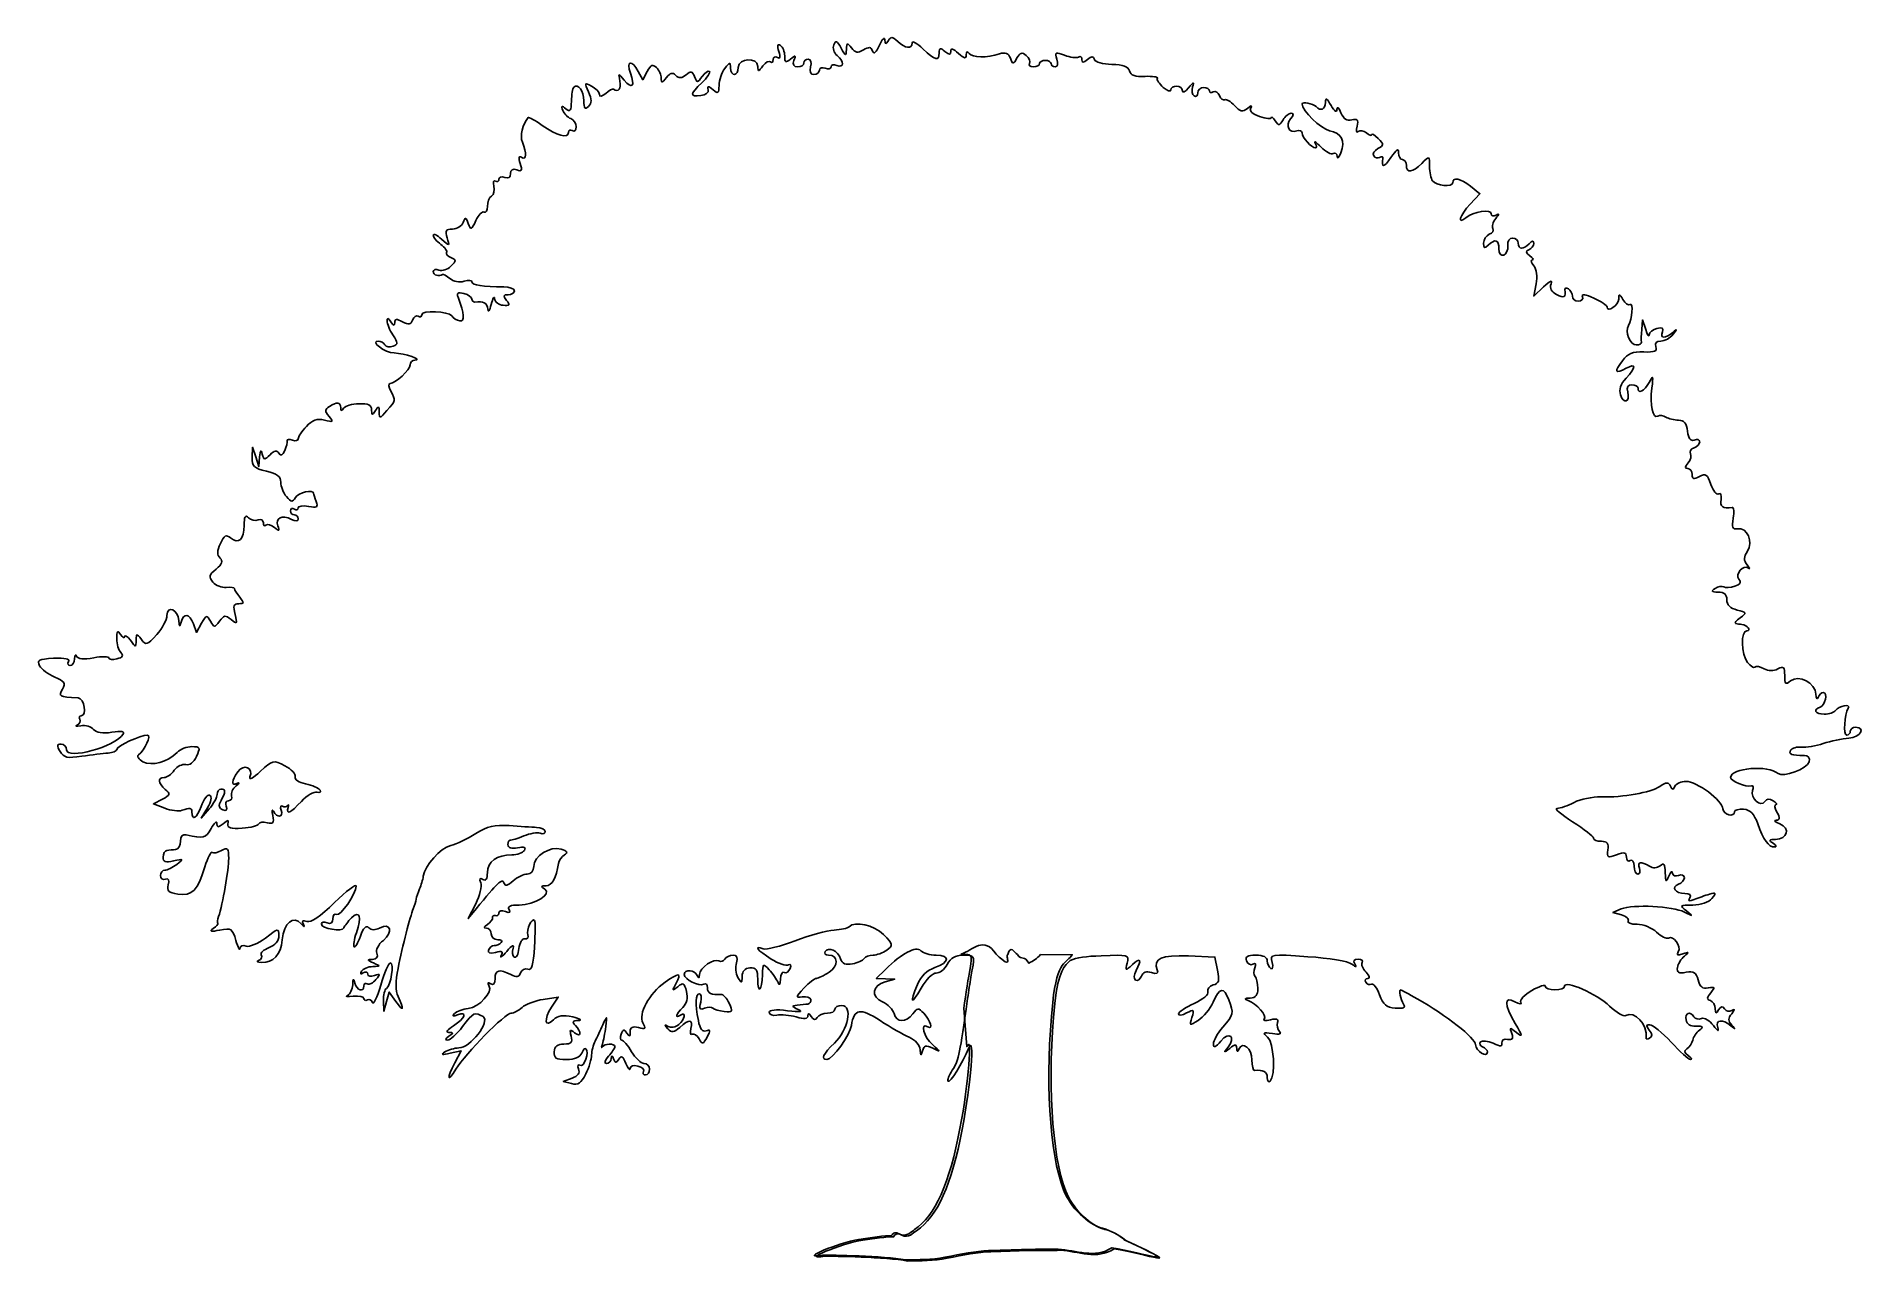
# Model space of a CAD drawing. Header units: centimetres. Extents: x -6.8 to 6.8, y -4.6 to 4.6.
import ezdxf

# ---------------------------------------------------------------- set-up
doc = ezdxf.new("R2010")
doc.units = ezdxf.units.CM
doc.header["$MEASUREMENT"] = 0
doc.layers.add('Layer 1', color=7, linetype='Continuous')

msp = doc.modelspace()

# ---------------------------------------------------------------- linework, layer by layer
at = {"layer": 'Layer 1', "color": 56, "lineweight": 25}
msp.add_open_spline([(-0.43344, 4.56431), (-0.44206, 4.5634), (-0.44936, 4.55602), (-0.45796, 4.54247), (-0.45796, 4.54247), (-0.47728, 4.512), (-0.48248, 4.51329), (-0.4847, 4.54782), (-0.4847, 4.54782), (-0.48623, 4.57159), (-0.50404, 4.55333), (-0.52437, 4.50726), (-0.52437, 4.50726), (-0.54894, 4.45159), (-0.56636, 4.43708), (-0.57608, 4.46402), (-0.57608, 4.46402), (-0.58739, 4.49541), (-0.60293, 4.49716), (-0.64472, 4.47249), (-0.64472, 4.47249), (-0.68703, 4.44752), (-0.70625, 4.45049), (-0.73387, 4.48675), (-0.73387, 4.48675), (-0.76537, 4.52811), (-0.76958, 4.52711), (-0.77131, 4.47561), (-0.77131, 4.47561), (-0.77308, 4.42287), (-0.77637, 4.42389), (-0.81098, 4.48631), (-0.81098, 4.48631), (-0.84135, 4.54109), (-0.85209, 4.54567), (-0.86581, 4.50993), (-0.86581, 4.50993), (-0.8752, 4.48545), (-0.86412, 4.44998), (-0.84129, 4.43103), (-0.84129, 4.43103), (-0.78676, 4.38577), (-0.78799, 4.33501), (-0.84307, 4.35615), (-0.84307, 4.35615), (-0.86685, 4.36527), (-0.88631, 4.36075), (-0.88631, 4.3459), (-0.88631, 4.3459), (-0.88631, 4.33105), (-0.90577, 4.32653), (-0.92955, 4.33565), (-0.92955, 4.33565), (-0.95332, 4.34477), (-0.97279, 4.33759), (-0.97279, 4.32005), (-0.97279, 4.32005), (-0.97279, 4.3025), (-0.99106, 4.2884), (-1.01335, 4.2884), (-1.01335, 4.2884), (-1.03969, 4.2884), (-1.04855, 4.30844), (-1.03876, 4.3459), (-1.03876, 4.3459), (-1.03033, 4.37812), (-1.03771, 4.4034), (-1.0557, 4.4034), (-1.0557, 4.4034), (-1.0734, 4.4034), (-1.08824, 4.39072), (-1.08824, 4.37487), (-1.08824, 4.37487), (-1.08824, 4.35902), (-1.10868, 4.3459), (-1.13415, 4.3459), (-1.13415, 4.3459), (-1.16525, 4.3459), (-1.17487, 4.36138), (-1.16268, 4.39315), (-1.16268, 4.39315), (-1.1475, 4.4327), (-1.15139, 4.43475), (-1.18809, 4.40429), (-1.18809, 4.40429), (-1.22498, 4.37367), (-1.23222, 4.37704), (-1.23222, 4.42702), (-1.23222, 4.42702), (-1.23222, 4.45972), (-1.24632, 4.49552), (-1.26387, 4.50636), (-1.26387, 4.50636), (-1.2856, 4.51979), (-1.28948, 4.50552), (-1.27546, 4.46134), (-1.27546, 4.46134), (-1.26144, 4.41716), (-1.26487, 4.40244), (-1.2866, 4.41587), (-1.2866, 4.41587), (-1.30415, 4.42672), (-1.31869, 4.4197), (-1.31869, 4.40027), (-1.31869, 4.40027), (-1.31869, 4.38084), (-1.32709, 4.37346), (-1.33741, 4.38378), (-1.33741, 4.38378), (-1.34773, 4.3941), (-1.37314, 4.38007), (-1.39402, 4.35258), (-1.39402, 4.35258), (-1.42782, 4.30807), (-1.43198, 4.30776), (-1.4328, 4.34946), (-1.4328, 4.34946), (-1.43418, 4.41998), (-1.57811, 4.41292), (-1.57811, 4.34233), (-1.57811, 4.34233), (-1.57811, 4.27403), (-1.63526, 4.27054), (-1.6365, 4.33876), (-1.6365, 4.33876), (-1.63733, 4.38439), (-1.64146, 4.38403), (-1.67974, 4.33341), (-1.67974, 4.33341), (-1.70301, 4.30264), (-1.72208, 4.2458), (-1.72208, 4.20727), (-1.72208, 4.20727), (-1.72208, 4.14713), (-1.7286, 4.14233), (-1.7671, 4.17429), (-1.7671, 4.17429), (-1.80378, 4.20473), (-1.80998, 4.20489), (-1.80276, 4.17429), (-1.80276, 4.17429), (-1.79779, 4.15321), (-1.82239, 4.13436), (-1.85892, 4.13105), (-1.85892, 4.13105), (-1.94169, 4.12355), (-1.94014, 4.14224), (-1.85045, 4.22733), (-1.85045, 4.22733), (-1.8106, 4.26513), (-1.78481, 4.30299), (-1.79339, 4.31158), (-1.79339, 4.31158), (-1.80198, 4.32017), (-1.82627, 4.30383), (-1.84733, 4.27503), (-1.84733, 4.27503), (-1.88354, 4.22551), (-1.8865, 4.22548), (-1.90483, 4.27325), (-1.90483, 4.27325), (-1.92086, 4.31503), (-1.93209, 4.31735), (-1.96857, 4.28707), (-1.96857, 4.28707), (-2.00119, 4.26), (-2.02086, 4.25868), (-2.04479, 4.28261), (-2.04479, 4.28261), (-2.06872, 4.30654), (-2.087, 4.30223), (-2.11477, 4.26567), (-2.11477, 4.26567), (-2.14673, 4.2236), (-2.15277, 4.22275), (-2.15355, 4.26077), (-2.15355, 4.26077), (-2.15405, 4.28534), (-2.17004, 4.32139), (-2.18921, 4.34056), (-2.18921, 4.34056), (-2.21648, 4.36783), (-2.23114, 4.36156), (-2.25741, 4.31248), (-2.25741, 4.31248), (-2.25741, 4.31248), (-2.29129, 4.24963), (-2.29129, 4.24963), (-2.29129, 4.24963), (-2.29129, 4.24963), (-2.32472, 4.31248), (-2.32472, 4.31248), (-2.32472, 4.31248), (-2.37281, 4.40233), (-2.4184, 4.39147), (-2.38311, 4.29866), (-2.38311, 4.29866), (-2.34644, 4.20221), (-2.37164, 4.1746), (-2.43036, 4.24695), (-2.43036, 4.24695), (-2.47415, 4.30091), (-2.47502, 4.30104), (-2.46156, 4.23804), (-2.46156, 4.23804), (-2.44982, 4.18307), (-2.4741, 4.15407), (-2.51015, 4.18009), (-2.51015, 4.18009), (-2.51564, 4.18405), (-2.54144, 4.16975), (-2.56765, 4.148), (-2.56765, 4.148), (-2.59693, 4.1237), (-2.61534, 4.12028), (-2.61534, 4.13953), (-2.61534, 4.13953), (-2.61534, 4.15676), (-2.64126, 4.18503), (-2.67284, 4.20193), (-2.67284, 4.20193), (-2.72638, 4.23058), (-2.72778, 4.22743), (-2.69646, 4.15869), (-2.69646, 4.15869), (-2.67084, 4.10245), (-2.67113, 4.07705), (-2.6969, 4.05127), (-2.6969, 4.05127), (-2.72276, 4.02542), (-2.73078, 4.0354), (-2.73078, 4.09362), (-2.73078, 4.09362), (-2.73078, 4.16565), (-2.77546, 4.22457), (-2.80656, 4.19347), (-2.80656, 4.19347), (-2.81444, 4.18559), (-2.8221, 4.13873), (-2.8235, 4.08961), (-2.8235, 4.08961), (-2.82555, 4.01737), (-2.83344, 4.00648), (-2.8654, 4.033), (-2.8654, 4.033), (-2.8965, 4.05881), (-2.9013, 4.05645), (-2.88769, 4.02096), (-2.88769, 4.02096), (-2.87818, 3.99617), (-2.85185, 3.96855), (-2.8293, 3.95989), (-2.8293, 3.95989), (-2.80675, 3.95124), (-2.78829, 3.92358), (-2.78829, 3.89838), (-2.78829, 3.89838), (-2.78829, 3.87317), (-2.80141, 3.8605), (-2.81726, 3.8703), (-2.81726, 3.8703), (-2.83311, 3.8801), (-2.84579, 3.87396), (-2.84579, 3.85648), (-2.84579, 3.85648), (-2.84579, 3.80887), (-2.93476, 3.83258), (-3.04236, 3.90908), (-3.04236, 3.90908), (-3.09491, 3.94644), (-3.14193, 3.97259), (-3.14666, 3.96703), (-3.14666, 3.96703), (-3.18898, 3.91733), (-3.20903, 3.8314), (-3.1899, 3.78383), (-3.1899, 3.78383), (-3.15596, 3.69942), (-3.15831, 3.64806), (-3.1948, 3.67061), (-3.1948, 3.67061), (-3.21659, 3.68407), (-3.22016, 3.6695), (-3.20594, 3.6247), (-3.20594, 3.6247), (-3.18914, 3.57176), (-3.19422, 3.56259), (-3.23179, 3.57701), (-3.23179, 3.57701), (-3.26251, 3.5888), (-3.27815, 3.57934), (-3.27815, 3.54937), (-3.27815, 3.54937), (-3.27815, 3.52085), (-3.29424, 3.51042), (-3.32139, 3.52084), (-3.32139, 3.52084), (-3.34516, 3.52996), (-3.36463, 3.52376), (-3.36463, 3.50747), (-3.36463, 3.50747), (-3.36463, 3.49118), (-3.37656, 3.48522), (-3.39093, 3.4941), (-3.39093, 3.4941), (-3.4053, 3.50298), (-3.41035, 3.4857), (-3.40252, 3.45577), (-3.40252, 3.45577), (-3.39469, 3.42584), (-3.40265, 3.39287), (-3.4199, 3.38222), (-3.4199, 3.38222), (-3.43713, 3.37157), (-3.4511, 3.33681), (-3.4511, 3.30511), (-3.4511, 3.30511), (-3.4511, 3.27341), (-3.46208, 3.2544), (-3.47562, 3.26276), (-3.47562, 3.26276), (-3.48915, 3.27112), (-3.51659, 3.24255), (-3.53669, 3.19946), (-3.53669, 3.19946), (-3.56996, 3.12814), (-3.57529, 3.12618), (-3.59375, 3.17673), (-3.59375, 3.17673), (-3.61185, 3.22633), (-3.61597, 3.22703), (-3.63253, 3.18386), (-3.63253, 3.18386), (-3.64273, 3.15728), (-3.67816, 3.13572), (-3.71143, 3.13572), (-3.71143, 3.13572), (-3.76092, 3.13572), (-3.76806, 3.1237), (-3.75155, 3.07064), (-3.75155, 3.07064), (-3.73154, 3.00636), (-3.73207, 3.00641), (-3.793, 3.06083), (-3.793, 3.06083), (-3.8268, 3.09102), (-3.85451, 3.10372), (-3.85451, 3.08891), (-3.85451, 3.08891), (-3.85451, 3.0741), (-3.8292, 3.04384), (-3.79835, 3.0216), (-3.79835, 3.0216), (-3.7675, 2.99936), (-3.74813, 2.97184), (-3.75511, 2.96053), (-3.75511, 2.96053), (-3.7621, 2.94923), (-3.74743, 2.93218), (-3.72257, 2.92264), (-3.72257, 2.92264), (-3.68168, 2.90695), (-3.68176, 2.90061), (-3.72346, 2.8589), (-3.72346, 2.8589), (-3.74882, 2.83354), (-3.78879, 2.82051), (-3.81216, 2.82948), (-3.81216, 2.82948), (-3.83553, 2.83845), (-3.8545, 2.83324), (-3.8545, 2.81789), (-3.8545, 2.81789), (-3.8545, 2.79258), (-3.81136, 2.77917), (-3.78675, 2.79694), (-3.78675, 2.79694), (-3.78126, 2.8009), (-3.75604, 2.78686), (-3.73059, 2.76574), (-3.73059, 2.76574), (-3.70435, 2.74396), (-3.65886, 2.7355), (-3.62539, 2.74613), (-3.62539, 2.74613), (-3.59293, 2.75643), (-3.56611, 2.75418), (-3.56611, 2.74123), (-3.56611, 2.74123), (-3.56611, 2.71801), (-3.48375, 2.70541), (-3.32853, 2.70468), (-3.32853, 2.70468), (-3.28495, 2.70447), (-3.24919, 2.69092), (-3.24919, 2.67482), (-3.24919, 2.67482), (-3.24919, 2.65872), (-3.27028, 2.64585), (-3.29599, 2.64585), (-3.29599, 2.64585), (-3.33347, 2.64585), (-3.33615, 2.6373), (-3.30847, 2.60395), (-3.30847, 2.60395), (-3.28018, 2.56986), (-3.28441, 2.56326), (-3.33343, 2.56695), (-3.33343, 2.56695), (-3.36633, 2.56943), (-3.39485, 2.59162), (-3.39673, 2.61598), (-3.39673, 2.61598), (-3.39861, 2.64034), (-3.41004, 2.62118), (-3.42214, 2.57363), (-3.42214, 2.57363), (-3.43424, 2.52608), (-3.44567, 2.50979), (-3.44755, 2.53752), (-3.44755, 2.53752), (-3.45062, 2.58288), (-3.48346, 2.60113), (-3.54472, 2.59145), (-3.54472, 2.59145), (-3.55661, 2.58957), (-3.56612, 2.59974), (-3.56612, 2.61374), (-3.56612, 2.61374), (-3.56612, 2.62774), (-3.59335, 2.64613), (-3.62629, 2.65475), (-3.62629, 2.65475), (-3.67144, 2.66656), (-3.6822, 2.65968), (-3.66953, 2.62667), (-3.66953, 2.62667), (-3.62286, 2.50506), (-3.61815, 2.44202), (-3.6566, 2.45016), (-3.6566, 2.45016), (-3.67829, 2.45475), (-3.70509, 2.47141), (-3.71633, 2.48716), (-3.71633, 2.48716), (-3.74265, 2.52401), (-3.94098, 2.53226), (-3.94098, 2.49652), (-3.94098, 2.49652), (-3.94098, 2.48162), (-3.95264, 2.47661), (-3.96683, 2.48538), (-3.96683, 2.48538), (-3.98102, 2.49415), (-4.00027, 2.48122), (-4.00962, 2.45685), (-4.00962, 2.45685), (-4.02299, 2.42202), (-4.03885, 2.41949), (-4.0845, 2.44392), (-4.0845, 2.44392), (-4.12869, 2.46757), (-4.14256, 2.46587), (-4.14289, 2.43768), (-4.14289, 2.43768), (-4.1432, 2.41164), (-4.15178, 2.41353), (-4.17142, 2.44392), (-4.17142, 2.44392), (-4.19106, 2.47431), (-4.19964, 2.4762), (-4.19995, 2.45016), (-4.19995, 2.45016), (-4.20019, 2.42979), (-4.18017, 2.38256), (-4.15582, 2.34541), (-4.15582, 2.34541), (-4.11656, 2.28549), (-4.11649, 2.27636), (-4.15493, 2.26161), (-4.15493, 2.26161), (-4.17877, 2.25246), (-4.20618, 2.25715), (-4.21555, 2.27231), (-4.21555, 2.27231), (-4.22492, 2.28747), (-4.24639, 2.29995), (-4.26324, 2.29995), (-4.26324, 2.29995), (-4.33192, 2.29995), (-4.21765, 2.21315), (-4.14646, 2.21125), (-4.14646, 2.21125), (-4.06736, 2.20914), (-3.92857, 2.16129), (-3.99134, 2.15776), (-3.99134, 2.15776), (-4.01115, 2.15665), (-4.02744, 2.14094), (-4.02744, 2.12299), (-4.02744, 2.12299), (-4.02744, 2.08628), (-4.13764, 1.98303), (-4.17676, 1.98303), (-4.17676, 1.98303), (-4.19074, 1.98303), (-4.18871, 1.95797), (-4.1723, 1.92731), (-4.1723, 1.92731), (-4.13365, 1.85509), (-4.13323, 1.85853), (-4.20038, 1.78111), (-4.20038, 1.78111), (-4.25304, 1.7204), (-4.25792, 1.71942), (-4.25833, 1.76952), (-4.25833, 1.76952), (-4.2587, 1.81548), (-4.26345, 1.81733), (-4.28686, 1.78111), (-4.28686, 1.78111), (-4.31096, 1.74382), (-4.31456, 1.74461), (-4.31494, 1.78646), (-4.31494, 1.78646), (-4.31527, 1.82235), (-4.33969, 1.83449), (-4.40899, 1.83282), (-4.40899, 1.83282), (-4.4605, 1.83157), (-4.51235, 1.816), (-4.52399, 1.7985), (-4.52399, 1.7985), (-4.5387, 1.77638), (-4.54552, 1.77792), (-4.54583, 1.80296), (-4.54583, 1.80296), (-4.54634, 1.84532), (-4.57321, 1.84814), (-4.63052, 1.81187), (-4.63052, 1.81187), (-4.66553, 1.78972), (-4.66592, 1.77829), (-4.63275, 1.73832), (-4.63275, 1.73832), (-4.59776, 1.69616), (-4.60164, 1.69326), (-4.66752, 1.70979), (-4.66752, 1.70979), (-4.72269, 1.72364), (-4.75662, 1.71185), (-4.80214, 1.66299), (-4.80214, 1.66299), (-4.83564, 1.62704), (-4.86321, 1.58572), (-4.86321, 1.57117), (-4.86321, 1.57117), (-4.86321, 1.55661), (-4.88242, 1.55187), (-4.906, 1.56092), (-4.906, 1.56092), (-4.92958, 1.56997), (-4.94711, 1.56823), (-4.94478, 1.55691), (-4.94478, 1.55691), (-4.94245, 1.54559), (-4.95085, 1.51243), (-4.9635, 1.48336), (-4.9635, 1.48336), (-4.97915, 1.4474), (-4.99315, 1.44104), (-5.00718, 1.46375), (-5.00718, 1.46375), (-5.02206, 1.48783), (-5.04001, 1.48486), (-5.0727, 1.45216), (-5.0727, 1.45216), (-5.1139, 1.41096), (-5.11956, 1.41125), (-5.13154, 1.45706), (-5.13154, 1.45706), (-5.14087, 1.49276), (-5.1463, 1.48626), (-5.15071, 1.43522), (-5.15071, 1.43522), (-5.15071, 1.43522), (-5.15695, 1.36346), (-5.15695, 1.36346), (-5.15695, 1.36346), (-5.15695, 1.36346), (-5.18013, 1.43522), (-5.18013, 1.43522), (-5.18013, 1.43522), (-5.18013, 1.43522), (-5.20331, 1.50743), (-5.20331, 1.50743), (-5.20331, 1.50743), (-5.20331, 1.50743), (-5.20598, 1.43121), (-5.20598, 1.43121), (-5.20598, 1.43121), (-5.20844, 1.36586), (-5.19324, 1.351), (-5.10078, 1.32914), (-5.10078, 1.32914), (-5.0213, 1.31034), (-4.99291, 1.28872), (-4.99291, 1.24712), (-4.99291, 1.24712), (-4.99291, 1.21602), (-4.97378, 1.16774), (-4.95056, 1.14014), (-4.95056, 1.14014), (-4.91399, 1.09667), (-4.90498, 1.09578), (-4.88414, 1.13301), (-4.88414, 1.13301), (-4.86321, 1.17042), (-4.74774, 1.19688), (-4.74774, 1.16421), (-4.74774, 1.16421), (-4.74774, 1.15758), (-4.73909, 1.12967), (-4.72857, 1.10225), (-4.72857, 1.10225), (-4.71269, 1.06086), (-4.72232, 1.05485), (-4.78607, 1.06704), (-4.78607, 1.06704), (-4.82829, 1.07511), (-4.86318, 1.06959), (-4.86318, 1.055), (-4.86318, 1.055), (-4.86318, 1.04041), (-4.87586, 1.03674), (-4.89171, 1.04653), (-4.89171, 1.04653), (-4.90756, 1.05633), (-4.92068, 1.05039), (-4.92068, 1.0336), (-4.92068, 1.0336), (-4.92068, 1.01682), (-4.90756, 1.00329), (-4.89171, 1.00329), (-4.89171, 1.00329), (-4.87586, 1.00329), (-4.86318, 0.98983), (-4.86318, 0.97343), (-4.86318, 0.97343), (-4.86318, 0.95435), (-4.88129, 0.95283), (-4.91355, 0.96942), (-4.91355, 0.96942), (-4.98335, 1.00532), (-5.03659, 0.98055), (-5.01473, 0.92217), (-5.01473, 0.92217), (-4.99955, 0.88164), (-5.00381, 0.87939), (-5.04058, 0.90924), (-5.04058, 0.90924), (-5.06482, 0.92891), (-5.093, 0.93661), (-5.10343, 0.92618), (-5.10343, 0.92618), (-5.11386, 0.91575), (-5.1226, 0.92382), (-5.1226, 0.94401), (-5.1226, 0.94401), (-5.1226, 0.9642), (-5.14043, 0.97379), (-5.16227, 0.96541), (-5.16227, 0.96541), (-5.18411, 0.95703), (-5.21625, 0.96457), (-5.23403, 0.98235), (-5.23403, 0.98235), (-5.25792, 1.00624), (-5.26657, 0.99085), (-5.26657, 0.92396), (-5.26657, 0.92396), (-5.26657, 0.8197), (-5.30823, 0.7814), (-5.36775, 0.8308), (-5.36775, 0.8308), (-5.40116, 0.85853), (-5.41556, 0.85071), (-5.44353, 0.78935), (-5.44353, 0.78935), (-5.46886, 0.73376), (-5.46972, 0.70499), (-5.4462, 0.68148), (-5.4462, 0.68148), (-5.42269, 0.65797), (-5.43046, 0.63594), (-5.47607, 0.59902), (-5.47607, 0.59902), (-5.52948, 0.55577), (-5.53278, 0.54225), (-5.49925, 0.50185), (-5.49925, 0.50185), (-5.47779, 0.476), (-5.43291, 0.45795), (-5.3994, 0.46218), (-5.3994, 0.46218), (-5.3659, 0.4664), (-5.33833, 0.46226), (-5.33833, 0.45282), (-5.33833, 0.45282), (-5.33833, 0.44337), (-5.32086, 0.4144), (-5.2991, 0.38819), (-5.2991, 0.38819), (-5.26504, 0.34715), (-5.26594, 0.3405), (-5.30668, 0.3405), (-5.30668, 0.3405), (-5.34386, 0.3405), (-5.34983, 0.32344), (-5.33431, 0.26116), (-5.33431, 0.26116), (-5.31638, 0.18916), (-5.31885, 0.18577), (-5.36328, 0.22238), (-5.36328, 0.22238), (-5.40576, 0.25738), (-5.41745, 0.25575), (-5.45065, 0.21034), (-5.45065, 0.21034), (-5.48755, 0.15988), (-5.48999, 0.15956), (-5.5184, 0.21034), (-5.5184, 0.21034), (-5.5459, 0.25949), (-5.55018, 0.25862), (-5.58437, 0.19474), (-5.58437, 0.19474), (-5.58437, 0.19474), (-5.62092, 0.12654), (-5.62092, 0.12654), (-5.62092, 0.12654), (-5.62092, 0.12654), (-5.64454, 0.19028), (-5.64454, 0.19028), (-5.64454, 0.19028), (-5.67283, 0.26674), (-5.71814, 0.27337), (-5.73636, 0.20365), (-5.73636, 0.20365), (-5.74676, 0.16387), (-5.75021, 0.16608), (-5.75285, 0.21479), (-5.75285, 0.21479), (-5.75723, 0.29581), (-5.84289, 0.33184), (-5.84289, 0.25268), (-5.84289, 0.25268), (-5.84289, 0.22134), (-5.87709, 0.1572), (-5.91911, 0.11004), (-5.91911, 0.11004), (-5.98982, 0.03068), (-5.99854, 0.02813), (-6.03367, 0.07438), (-6.03367, 0.07438), (-6.0692, 0.12117), (-6.07159, 0.12051), (-6.07245, 0.06814), (-6.07245, 0.06814), (-6.07336, 0.01277), (-6.0738, 0.01277), (-6.11569, 0.06814), (-6.11569, 0.06814), (-6.13896, 0.09891), (-6.15863, 0.11118), (-6.15937, 0.09533), (-6.15937, 0.09533), (-6.16011, 0.07948), (-6.17343, 0.08627), (-6.18879, 0.11004), (-6.18879, 0.11004), (-6.21085, 0.14417), (-6.21652, 0.13775), (-6.21687, 0.07973), (-6.21687, 0.07973), (-6.21711, 0.03931), (-6.20346, -0.00768), (-6.18656, -0.02457), (-6.18656, -0.02457), (-6.16481, -0.04632), (-6.17338, -0.0599), (-6.21553, -0.07093), (-6.21553, -0.07093), (-6.24828, -0.07949), (-6.27526, -0.07648), (-6.27526, -0.06424), (-6.27526, -0.06424), (-6.27526, -0.052), (-6.32655, -0.05142), (-6.38937, -0.0629), (-6.38937, -0.0629), (-6.46426, -0.0766), (-6.50821, -0.07271), (-6.51685, -0.05176), (-6.51685, -0.05176), (-6.5241, -0.03418), (-6.53075, -0.04274), (-6.53201, -0.07048), (-6.53201, -0.07048), (-6.53326, -0.09822), (-6.54821, -0.12085), (-6.565, -0.12085), (-6.565, -0.12085), (-6.58179, -0.12085), (-6.58688, -0.10719), (-6.57659, -0.09054), (-6.57659, -0.09054), (-6.56436, -0.07075), (-6.60318, -0.0625), (-6.68847, -0.06692), (-6.68847, -0.06692), (-6.80072, -0.07273), (-6.8155, -0.08055), (-6.79322, -0.12219), (-6.79322, -0.12219), (-6.77898, -0.14881), (-6.72822, -0.18665), (-6.68045, -0.20644), (-6.68045, -0.20644), (-6.60744, -0.23668), (-6.59802, -0.25117), (-6.6225, -0.29693), (-6.6225, -0.29693), (-6.6524, -0.3528), (-6.65157, -0.3533), (-6.50571, -0.3629), (-6.50571, -0.3629), (-6.45987, -0.36592), (-6.43723, -0.49529), (-6.48253, -0.49529), (-6.48253, -0.49529), (-6.49715, -0.49529), (-6.50174, -0.50709), (-6.49278, -0.52159), (-6.49278, -0.52159), (-6.48382, -0.53609), (-6.49248, -0.55582), (-6.51239, -0.56527), (-6.51239, -0.56527), (-6.5323, -0.57472), (-6.52028, -0.57708), (-6.4852, -0.57062), (-6.4852, -0.57062), (-6.45012, -0.56416), (-6.40722, -0.57594), (-6.38981, -0.59692), (-6.38981, -0.59692), (-6.36884, -0.62219), (-6.3229, -0.62945), (-6.2543, -0.61832), (-6.2543, -0.61832), (-6.18321, -0.60678), (-6.15669, -0.61141), (-6.17006, -0.63303), (-6.17006, -0.63303), (-6.22806, -0.72688), (-6.59218, -0.82686), (-6.59218, -0.74892), (-6.59218, -0.74892), (-6.59218, -0.72576), (-6.61004, -0.70657), (-6.6323, -0.70657), (-6.6323, -0.70657), (-6.66454, -0.70657), (-6.66638, -0.71785), (-6.63988, -0.76184), (-6.63988, -0.76184), (-6.61185, -0.80836), (-6.586, -0.81401), (-6.47674, -0.79795), (-6.47674, -0.79795), (-6.40542, -0.78747), (-6.31806, -0.77659), (-6.2824, -0.77388), (-6.2824, -0.77388), (-6.24674, -0.77117), (-6.21732, -0.75894), (-6.21732, -0.74624), (-6.21732, -0.74624), (-6.21732, -0.72212), (-6.03978, -0.63926), (-5.98776, -0.63926), (-5.98776, -0.63926), (-5.95624, -0.63926), (-6.00823, -0.75337), (-6.05551, -0.78769), (-6.05551, -0.78769), (-6.06954, -0.79787), (-6.05444, -0.8205), (-6.02163, -0.83806), (-6.02163, -0.83806), (-5.95514, -0.87364), (-5.84017, -0.84247), (-5.76667, -0.76897), (-5.76667, -0.76897), (-5.74296, -0.74526), (-5.69313, -0.72573), (-5.65613, -0.72573), (-5.65613, -0.72573), (-5.59458, -0.72573), (-5.59177, -0.732), (-5.62225, -0.79883), (-5.62225, -0.79883), (-5.64288, -0.84407), (-5.6731, -0.86761), (-5.70204, -0.86034), (-5.70204, -0.86034), (-5.72773, -0.85388), (-5.76623, -0.87256), (-5.78762, -0.90224), (-5.78762, -0.90224), (-5.80901, -0.93192), (-5.84312, -0.95662), (-5.8634, -0.95662), (-5.8634, -0.95662), (-5.91377, -0.95662), (-5.91003, -0.99908), (-5.85538, -1.04443), (-5.85538, -1.04443), (-5.81513, -1.07783), (-5.81727, -1.08599), (-5.87678, -1.11798), (-5.87678, -1.11798), (-5.87678, -1.11798), (-5.94364, -1.15364), (-5.94364, -1.15364), (-5.94364, -1.15364), (-5.94364, -1.15364), (-5.8594, -1.18573), (-5.8594, -1.18573), (-5.8594, -1.18573), (-5.81308, -1.20342), (-5.75469, -1.21048), (-5.72969, -1.20089), (-5.72969, -1.20089), (-5.67109, -1.17841), (-5.6557, -1.18087), (-5.6557, -1.21337), (-5.6557, -1.21337), (-5.6557, -1.28353), (-5.61965, -1.2616), (-5.58706, -1.17147), (-5.58706, -1.17147), (-5.56706, -1.11615), (-5.53802, -1.07848), (-5.52243, -1.08812), (-5.52243, -1.08812), (-5.5051, -1.09883), (-5.51183, -1.13581), (-5.54026, -1.18262), (-5.54026, -1.18262), (-5.54026, -1.18262), (-5.58706, -1.25884), (-5.58706, -1.25884), (-5.58706, -1.25884), (-5.58706, -1.25884), (-5.52733, -1.19109), (-5.52733, -1.19109), (-5.52733, -1.19109), (-5.49469, -1.15367), (-5.46805, -1.10479), (-5.46805, -1.08277), (-5.46805, -1.08277), (-5.46805, -1.06075), (-5.45537, -1.04265), (-5.43952, -1.04265), (-5.43952, -1.04265), (-5.40336, -1.04265), (-5.40332, -1.06143), (-5.43908, -1.12823), (-5.43908, -1.12823), (-5.45991, -1.16716), (-5.45607, -1.18522), (-5.42571, -1.19687), (-5.42571, -1.19687), (-5.39833, -1.20738), (-5.39011, -1.19875), (-5.40075, -1.17102), (-5.40075, -1.17102), (-5.40956, -1.14805), (-5.40134, -1.12912), (-5.38247, -1.12912), (-5.38247, -1.12912), (-5.36361, -1.12912), (-5.35351, -1.11327), (-5.36018, -1.09346), (-5.36018, -1.09346), (-5.36685, -1.07365), (-5.35191, -1.04001), (-5.32675, -1.01902), (-5.32675, -1.01902), (-5.30158, -0.99803), (-5.29713, -0.98937), (-5.31694, -0.99941), (-5.31694, -0.99941), (-5.36425, -1.02338), (-5.363, -0.98093), (-5.31427, -0.91427), (-5.31427, -0.91427), (-5.26844, -0.85159), (-5.19597, -0.88163), (-5.22289, -0.95216), (-5.22289, -0.95216), (-5.23304, -0.97875), (-5.19918, -0.96058), (-5.14578, -0.91115), (-5.14578, -0.91115), (-5.05248, -0.82481), (-5.04823, -0.82416), (-4.96169, -0.86925), (-4.96169, -0.86925), (-4.91301, -0.89461), (-4.87857, -0.93101), (-4.88502, -0.95037), (-4.88502, -0.95037), (-4.89189, -0.97099), (-4.85988, -0.99293), (-4.80746, -1.00341), (-4.80746, -1.00341), (-4.75822, -1.01326), (-4.70984, -1.03435), (-4.70004, -1.05021), (-4.70004, -1.05021), (-4.69024, -1.06607), (-4.70031, -1.07318), (-4.72233, -1.06581), (-4.72233, -1.06581), (-4.74435, -1.05845), (-4.79665, -1.08908), (-4.83867, -1.13401), (-4.83867, -1.13401), (-4.92116, -1.22221), (-4.95285, -1.23689), (-4.93896, -1.17992), (-4.93896, -1.17992), (-4.93413, -1.16011), (-4.9354, -1.15367), (-4.94208, -1.16566), (-4.94208, -1.16566), (-4.94876, -1.17765), (-4.9661, -1.17986), (-4.98042, -1.17101), (-4.98042, -1.17101), (-4.99473, -1.16216), (-4.99877, -1.17539), (-4.98933, -1.19998), (-4.98933, -1.19998), (-4.96899, -1.25297), (-5.02329, -1.26077), (-5.04817, -1.20845), (-5.04817, -1.20845), (-5.05759, -1.18864), (-5.05965, -1.20287), (-5.05263, -1.2401), (-5.05263, -1.2401), (-5.04227, -1.29499), (-5.05005, -1.3051), (-5.09408, -1.29359), (-5.09408, -1.29359), (-5.12395, -1.28578), (-5.15221, -1.28975), (-5.15693, -1.3025), (-5.15693, -1.3025), (-5.16165, -1.31525), (-5.21745, -1.32955), (-5.28084, -1.33415), (-5.28084, -1.33415), (-5.3665, -1.34036), (-5.39394, -1.33229), (-5.38737, -1.30295), (-5.38737, -1.30295), (-5.3801, -1.27044), (-5.38654, -1.27007), (-5.42347, -1.30072), (-5.42347, -1.30072), (-5.46035, -1.33133), (-5.46843, -1.33101), (-5.46938, -1.29849), (-5.46938, -1.29849), (-5.47001, -1.27674), (-5.48945, -1.29371), (-5.51262, -1.33638), (-5.51262, -1.33638), (-5.55273, -1.41026), (-5.56797, -1.41418), (-5.69894, -1.38407), (-5.69894, -1.38407), (-5.72626, -1.37779), (-5.74215, -1.39534), (-5.74218, -1.43176), (-5.74218, -1.43176), (-5.74219, -1.46346), (-5.75805, -1.49129), (-5.77784, -1.49327), (-5.77784, -1.49327), (-5.79763, -1.49525), (-5.82707, -1.49842), (-5.84292, -1.5004), (-5.84292, -1.5004), (-5.85877, -1.50238), (-5.87145, -1.52483), (-5.87145, -1.55032), (-5.87145, -1.55032), (-5.87145, -1.58603), (-5.85361, -1.59225), (-5.79255, -1.5784), (-5.79255, -1.5784), (-5.71728, -1.56133), (-5.71579, -1.56277), (-5.76893, -1.60425), (-5.76893, -1.60425), (-5.7997, -1.62827), (-5.83997, -1.64793), (-5.85808, -1.64793), (-5.85808, -1.64793), (-5.87618, -1.64793), (-5.89107, -1.66623), (-5.89107, -1.68849), (-5.89107, -1.68849), (-5.89107, -1.71075), (-5.8745, -1.72245), (-5.85452, -1.71479), (-5.85452, -1.71479), (-5.83035, -1.70552), (-5.82333, -1.71969), (-5.83312, -1.75714), (-5.83312, -1.75714), (-5.84488, -1.80213), (-5.83043, -1.81603), (-5.76091, -1.82623), (-5.76091, -1.82623), (-5.6559, -1.84164), (-5.61122, -1.79674), (-5.55943, -1.62342), (-5.55943, -1.62342), (-5.53884, -1.55452), (-5.51441, -1.50575), (-5.50549, -1.51466), (-5.50549, -1.51466), (-5.49658, -1.52357), (-5.46512, -1.51758), (-5.43551, -1.50173), (-5.43551, -1.50173), (-5.38852, -1.47658), (-5.38158, -1.48413), (-5.38158, -1.55923), (-5.38158, -1.55923), (-5.38158, -1.64155), (-5.42714, -1.9029), (-5.45735, -1.99383), (-5.45735, -1.99383), (-5.46525, -2.0176), (-5.46769, -2.04055), (-5.4627, -2.04509), (-5.4627, -2.04509), (-5.45771, -2.04963), (-5.47325, -2.06675), (-5.49702, -2.08298), (-5.49702, -2.08298), (-5.52878, -2.10466), (-5.51581, -2.10791), (-5.44799, -2.09457), (-5.44799, -2.09457), (-5.36242, -2.07774), (-5.35363, -2.08302), (-5.32809, -2.17168), (-5.32809, -2.17168), (-5.31293, -2.22429), (-5.29921, -2.25162), (-5.29778, -2.2323), (-5.29778, -2.2323), (-5.29635, -2.21299), (-5.2758, -2.20484), (-5.25187, -2.21402), (-5.25187, -2.21402), (-5.22785, -2.22324), (-5.1634, -2.19618), (-5.10789, -2.15384), (-5.10789, -2.15384), (-5.01153, -2.08034), (-5.00715, -2.07959), (-5.00715, -2.1369), (-5.00715, -2.1369), (-5.00715, -2.17456), (-5.03424, -2.2075), (-5.0807, -2.22516), (-5.0807, -2.22516), (-5.12128, -2.24059), (-5.14718, -2.26501), (-5.1382, -2.27954), (-5.1382, -2.27954), (-5.12922, -2.29407), (-5.13839, -2.31252), (-5.15826, -2.32055), (-5.15826, -2.32055), (-5.17817, -2.32858), (-5.16856, -2.33585), (-5.13686, -2.3366), (-5.13686, -2.3366), (-5.04855, -2.33868), (-4.99277, -2.27765), (-4.98219, -2.16766), (-4.98219, -2.16766), (-4.97002, -2.04119), (-4.89681, -1.97902), (-4.84044, -2.04731), (-4.84044, -2.04731), (-4.81892, -2.07338), (-4.81091, -2.07606), (-4.82261, -2.05355), (-4.82261, -2.05355), (-4.83783, -2.02427), (-4.83072, -2.01758), (-4.79854, -2.02993), (-4.79854, -2.02993), (-4.76893, -2.04129), (-4.69851, -1.99335), (-4.59216, -1.88952), (-4.59216, -1.88952), (-4.50334, -1.80281), (-4.4308, -1.74744), (-4.4308, -1.76605), (-4.4308, -1.76605), (-4.4308, -1.82361), (-4.54957, -1.99501), (-4.57745, -1.97778), (-4.57745, -1.97778), (-4.59194, -1.96882), (-4.60375, -1.98302), (-4.60375, -2.00943), (-4.60375, -2.00943), (-4.60375, -2.04027), (-4.61922, -2.05173), (-4.64699, -2.04108), (-4.64699, -2.04108), (-4.67076, -2.03196), (-4.69023, -2.0356), (-4.69023, -2.0491), (-4.69023, -2.0491), (-4.69023, -2.08379), (-4.5336, -2.10988), (-4.52174, -2.07718), (-4.52174, -2.07718), (-4.51636, -2.06235), (-4.49119, -2.02925), (-4.46558, -2.00363), (-4.46558, -2.00363), (-4.40434, -1.94239), (-4.3865, -1.99472), (-4.42814, -2.11417), (-4.42814, -2.11417), (-4.44549, -2.16395), (-4.45345, -2.21144), (-4.44552, -2.21937), (-4.44552, -2.21937), (-4.4376, -2.22729), (-4.41661, -2.19179), (-4.39872, -2.14047), (-4.39872, -2.14047), (-4.37642, -2.07651), (-4.35664, -2.0564), (-4.33632, -2.07673), (-4.33632, -2.07673), (-4.31702, -2.09603), (-4.2887, -2.09689), (-4.2552, -2.07896), (-4.2552, -2.07896), (-4.17359, -2.03528), (-4.15134, -2.10951), (-4.22756, -2.17123), (-4.22756, -2.17123), (-4.26561, -2.20204), (-4.28582, -2.2423), (-4.27615, -2.26751), (-4.27615, -2.26751), (-4.26546, -2.29536), (-4.27728, -2.31167), (-4.30913, -2.31298), (-4.30913, -2.31298), (-4.35044, -2.31467), (-4.34919, -2.31906), (-4.30111, -2.33972), (-4.30111, -2.33972), (-4.24554, -2.3636), (-4.24558, -2.36451), (-4.30646, -2.36646), (-4.30646, -2.36646), (-4.34118, -2.36757), (-4.37895, -2.38338), (-4.39026, -2.40167), (-4.39026, -2.40167), (-4.403, -2.42228), (-4.39839, -2.42734), (-4.37778, -2.4146), (-4.37778, -2.4146), (-4.35948, -2.40329), (-4.34435, -2.40723), (-4.34435, -2.42351), (-4.34435, -2.42351), (-4.34435, -2.4398), (-4.32172, -2.4446), (-4.29398, -2.43421), (-4.29398, -2.43421), (-4.24994, -2.4177), (-4.24853, -2.42144), (-4.28284, -2.46363), (-4.28284, -2.46363), (-4.30445, -2.4902), (-4.33342, -2.50485), (-4.34747, -2.49617), (-4.34747, -2.49617), (-4.36152, -2.48748), (-4.37332, -2.49409), (-4.37332, -2.51088), (-4.37332, -2.51088), (-4.37332, -2.56104), (-4.42552, -2.54524), (-4.43974, -2.49082), (-4.43974, -2.49082), (-4.45003, -2.45146), (-4.45362, -2.45412), (-4.45623, -2.50286), (-4.45623, -2.50286), (-4.45807, -2.5372), (-4.47564, -2.57288), (-4.49546, -2.5822), (-4.49546, -2.5822), (-4.51527, -2.59152), (-4.4958, -2.59424), (-4.45222, -2.58844), (-4.45222, -2.58844), (-4.40863, -2.58264), (-4.37332, -2.5899), (-4.37332, -2.60449), (-4.37332, -2.60449), (-4.37332, -2.61908), (-4.36152, -2.6237), (-4.34702, -2.61474), (-4.34702, -2.61474), (-4.33253, -2.60578), (-4.31506, -2.6149), (-4.30824, -2.6348), (-4.30824, -2.6348), (-4.30142, -2.65471), (-4.27385, -2.59622), (-4.24717, -2.50509), (-4.24717, -2.50509), (-4.2205, -2.41396), (-4.18807, -2.33972), (-4.1754, -2.33972), (-4.1754, -2.33972), (-4.14529, -2.33972), (-4.17035, -2.50869), (-4.20348, -2.52916), (-4.20348, -2.52916), (-4.2175, -2.53783), (-4.22779, -2.57967), (-4.22621, -2.62232), (-4.22621, -2.62232), (-4.22621, -2.62232), (-4.22353, -2.69988), (-4.22353, -2.69988), (-4.22353, -2.69988), (-4.22353, -2.69988), (-4.20347, -2.62856), (-4.20347, -2.62856), (-4.20347, -2.62856), (-4.20347, -2.62856), (-4.18341, -2.55724), (-4.18341, -2.55724), (-4.18341, -2.55724), (-4.18341, -2.55724), (-4.13438, -2.62767), (-4.13438, -2.62767), (-4.13438, -2.62767), (-4.07831, -2.70772), (-4.07027, -2.69172), (-4.11611, -2.59112), (-4.11611, -2.59112), (-4.13771, -2.54371), (-4.13807, -2.47952), (-4.11789, -2.38073), (-4.11789, -2.38073), (-4.08289, -2.20934), (-4.02845, -1.99557), (-4.00467, -1.93632), (-4.00467, -1.93632), (-3.99513, -1.91255), (-3.98527, -1.87996), (-3.98283, -1.86411), (-3.98283, -1.86411), (-3.98039, -1.84826), (-3.969, -1.8135), (-3.95742, -1.787), (-3.95742, -1.787), (-3.94584, -1.7605), (-3.93344, -1.71832), (-3.92978, -1.69339), (-3.92978, -1.69339), (-3.91786, -1.61218), (-3.80229, -1.48252), (-3.72429, -1.46294), (-3.72429, -1.46294), (-3.68237, -1.45242), (-3.59823, -1.41256), (-3.53752, -1.37424), (-3.53752, -1.37424), (-3.45049, -1.3193), (-3.39779, -1.307), (-3.2879, -1.3154), (-3.2879, -1.3154), (-3.21124, -1.32126), (-3.11941, -1.32693), (-3.08375, -1.32833), (-3.08375, -1.32833), (-3.04809, -1.32973), (-3.01867, -1.34373), (-3.01867, -1.35909), (-3.01867, -1.35909), (-3.01867, -1.37444), (-3.03596, -1.38009), (-3.057, -1.37202), (-3.057, -1.37202), (-3.07804, -1.36395), (-3.13326, -1.37302), (-3.17958, -1.39208), (-3.17958, -1.39208), (-3.2259, -1.41114), (-3.27107, -1.42541), (-3.28032, -1.42373), (-3.28032, -1.42373), (-3.28957, -1.42205), (-3.29726, -1.43697), (-3.29726, -1.45716), (-3.29726, -1.45716), (-3.29726, -1.48071), (-3.27182, -1.48911), (-3.22594, -1.48034), (-3.22594, -1.48034), (-3.17709, -1.471), (-3.16075, -1.47697), (-3.17468, -1.49951), (-3.17468, -1.49951), (-3.1859, -1.51766), (-3.22766, -1.53294), (-3.26739, -1.53294), (-3.26739, -1.53294), (-3.37967, -1.53294), (-3.45104, -1.58441), (-3.45104, -1.66533), (-3.45104, -1.66533), (-3.45104, -1.71352), (-3.46213, -1.73084), (-3.48447, -1.71704), (-3.48447, -1.71704), (-3.50677, -1.70326), (-3.51251, -1.71146), (-3.50096, -1.74156), (-3.50096, -1.74156), (-3.49136, -1.76658), (-3.50815, -1.83678), (-3.5384, -1.89757), (-3.5384, -1.89757), (-3.5384, -1.89757), (-3.59367, -2.00811), (-3.59367, -2.00811), (-3.59367, -2.00811), (-3.59367, -2.00811), (-3.53483, -1.93635), (-3.53483, -1.93635), (-3.53483, -1.93635), (-3.37575, -1.7404), (-3.34021, -1.70666), (-3.32801, -1.74156), (-3.32801, -1.74156), (-3.31869, -1.76821), (-3.30039, -1.76444), (-3.25847, -1.7273), (-3.25847, -1.7273), (-3.22717, -1.69956), (-3.17976, -1.67693), (-3.15327, -1.67693), (-3.15327, -1.67693), (-3.12451, -1.67693), (-3.10513, -1.6539), (-3.10513, -1.61987), (-3.10513, -1.61987), (-3.10513, -1.54316), (-2.98154, -1.46459), (-2.90098, -1.49016), (-2.90098, -1.49016), (-2.85432, -1.50497), (-2.84795, -1.51605), (-2.87602, -1.5334), (-2.87602, -1.5334), (-2.89681, -1.54625), (-2.91676, -1.57584), (-2.92015, -1.59892), (-2.92015, -1.59892), (-2.93563, -1.70439), (-2.96873, -1.76344), (-3.01331, -1.76384), (-3.01331, -1.76384), (-3.05137, -1.76419), (-3.05369, -1.76942), (-3.02312, -1.7888), (-3.02312, -1.7888), (-2.96438, -1.82602), (-3.09557, -1.90737), (-3.21434, -1.90737), (-3.21434, -1.90737), (-3.28041, -1.90737), (-3.30354, -1.91808), (-3.28922, -1.94125), (-3.28922, -1.94125), (-3.27521, -1.96392), (-3.28417, -1.96878), (-3.31641, -1.95641), (-3.31641, -1.95641), (-3.34278, -1.94629), (-3.36455, -1.95042), (-3.36455, -1.96577), (-3.36455, -1.96577), (-3.36455, -1.98112), (-3.37614, -1.99068), (-3.3904, -1.98672), (-3.3904, -1.98672), (-3.40466, -1.98276), (-3.41462, -1.98941), (-3.41224, -2.00188), (-3.41224, -2.00188), (-3.40986, -2.01435), (-3.42725, -2.03722), (-3.45102, -2.05225), (-3.45102, -2.05225), (-3.47971, -2.07039), (-3.48206, -2.07959), (-3.45815, -2.07989), (-3.45815, -2.07989), (-3.43834, -2.08013), (-3.42205, -2.0998), (-3.42205, -2.12357), (-3.42205, -2.12357), (-3.42205, -2.14734), (-3.40032, -2.16681), (-3.37391, -2.16681), (-3.37391, -2.16681), (-3.3475, -2.16681), (-3.33572, -2.17632), (-3.34761, -2.18821), (-3.34761, -2.18821), (-3.3595, -2.2001), (-3.38348, -2.21005), (-3.40065, -2.21005), (-3.40065, -2.21005), (-3.41782, -2.21005), (-3.43681, -2.22536), (-3.44299, -2.24393), (-3.44299, -2.24393), (-3.45034, -2.26597), (-3.43204, -2.27176), (-3.39039, -2.26087), (-3.39039, -2.26087), (-3.34175, -2.24815), (-3.33171, -2.25356), (-3.34804, -2.28449), (-3.34804, -2.28449), (-3.35982, -2.3068), (-3.34114, -2.29291), (-3.30659, -2.25329), (-3.30659, -2.25329), (-3.26544, -2.20609), (-3.24942, -2.19812), (-3.25979, -2.23056), (-3.25979, -2.23056), (-3.2685, -2.25779), (-3.26406, -2.28738), (-3.24998, -2.29608), (-3.24998, -2.29608), (-3.2359, -2.30478), (-3.22025, -2.27575), (-3.21521, -2.23189), (-3.21521, -2.23189), (-3.21017, -2.18804), (-3.19032, -2.15546), (-3.17108, -2.15923), (-3.17108, -2.15923), (-3.15184, -2.163), (-3.14205, -2.14988), (-3.14924, -2.13026), (-3.14924, -2.13026), (-3.16244, -2.09423), (-3.1168, -1.99814), (-3.09842, -2.02328), (-3.09842, -2.02328), (-3.09297, -2.03075), (-3.09325, -2.11921), (-3.09931, -2.21941), (-3.09931, -2.21941), (-3.10755, -2.35572), (-3.12022, -2.39753), (-3.14879, -2.38656), (-3.14879, -2.38656), (-3.16979, -2.3785), (-3.19417, -2.39118), (-3.20317, -2.41464), (-3.20317, -2.41464), (-3.21572, -2.44735), (-3.23275, -2.45018), (-3.27583, -2.42712), (-3.27583, -2.42712), (-3.35992, -2.38212), (-3.39351, -2.3906), (-3.39351, -2.45654), (-3.39351, -2.45654), (-3.39351, -2.49405), (-3.40546, -2.50832), (-3.42649, -2.49532), (-3.42649, -2.49532), (-3.4472, -2.48252), (-3.45188, -2.48736), (-3.43897, -2.50825), (-3.43897, -2.50825), (-3.40876, -2.55714), (-3.51133, -2.66961), (-3.59453, -2.67897), (-3.59453, -2.67897), (-3.63382, -2.68339), (-3.67908, -2.70053), (-3.69527, -2.71686), (-3.69527, -2.71686), (-3.71541, -2.73719), (-3.70884, -2.74025), (-3.67432, -2.72711), (-3.67432, -2.72711), (-3.59523, -2.697), (-3.61548, -2.75334), (-3.70329, -2.80779), (-3.70329, -2.80779), (-3.74971, -2.83657), (-3.76427, -2.85745), (-3.73895, -2.85816), (-3.73895, -2.85816), (-3.70053, -2.85924), (-3.70053, -2.8623), (-3.73895, -2.88713), (-3.73895, -2.88713), (-3.76533, -2.90418), (-3.76895, -2.91539), (-3.74786, -2.91566), (-3.74786, -2.91566), (-3.72885, -2.9159), (-3.67874, -2.8704), (-3.63642, -2.81492), (-3.63642, -2.81492), (-3.55367, -2.70643), (-3.54385, -2.702), (-3.48308, -2.74048), (-3.48308, -2.74048), (-3.42658, -2.77627), (-3.57859, -2.97344), (-3.66316, -2.97405), (-3.66316, -2.97405), (-3.69694, -2.97429), (-3.74414, -2.98783), (-3.76791, -3.00391), (-3.76791, -3.00391), (-3.79972, -3.02544), (-3.78944, -3.02776), (-3.72913, -3.01372), (-3.72913, -3.01372), (-3.72913, -3.01372), (-3.64711, -2.995), (-3.64711, -2.995), (-3.64711, -2.995), (-3.64711, -2.995), (-3.69302, -3.0837), (-3.69302, -3.0837), (-3.69302, -3.0837), (-3.75607, -3.20562), (-3.75086, -3.23822), (-3.68544, -3.13095), (-3.68544, -3.13095), (-3.61492, -3.0153), (-3.31731, -2.71418), (-3.27357, -2.71418), (-3.27357, -2.71418), (-3.25466, -2.71418), (-3.21825, -2.69519), (-3.19244, -2.67183), (-3.19244, -2.67183), (-3.16663, -2.64847), (-3.09516, -2.62141), (-3.03376, -2.61165), (-3.03376, -2.61165), (-3.03376, -2.61165), (-2.92232, -2.59382), (-2.92232, -2.59382), (-2.92232, -2.59382), (-2.92232, -2.59382), (-2.97224, -2.67004), (-2.97224, -2.67004), (-2.97224, -2.67004), (-3.03241, -2.76187), (-3.02162, -2.82862), (-2.95708, -2.76409), (-2.95708, -2.76409), (-2.92378, -2.73079), (-2.88821, -2.7253), (-2.81444, -2.74269), (-2.81444, -2.74269), (-2.76033, -2.75545), (-2.74119, -2.76737), (-2.77209, -2.76899), (-2.77209, -2.76899), (-2.8158, -2.77128), (-2.82083, -2.77954), (-2.79393, -2.80643), (-2.79393, -2.80643), (-2.74521, -2.85515), (-2.75056, -2.90154), (-2.80017, -2.86037), (-2.80017, -2.86037), (-2.83378, -2.83248), (-2.8383, -2.83669), (-2.82558, -2.88533), (-2.82558, -2.88533), (-2.81311, -2.93302), (-2.82379, -2.94461), (-2.87952, -2.94461), (-2.87952, -2.94461), (-2.92813, -2.94461), (-2.95002, -2.96211), (-2.95307, -3.00256), (-2.95307, -3.00256), (-2.95661, -3.04953), (-2.93947, -3.06006), (-2.86125, -3.06006), (-2.86125, -3.06006), (-2.7988, -3.06006), (-2.75896, -3.04362), (-2.74714, -3.01281), (-2.74714, -3.01281), (-2.72114, -2.94506), (-2.69258, -2.9861), (-2.71549, -3.05828), (-2.71549, -3.05828), (-2.726, -3.0914), (-2.74643, -3.11139), (-2.76096, -3.10241), (-2.76096, -3.10241), (-2.77549, -3.09343), (-2.77972, -3.106), (-2.77032, -3.13049), (-2.77032, -3.13049), (-2.75907, -3.1598), (-2.77565, -3.18313), (-2.81891, -3.19913), (-2.81891, -3.19913), (-2.81891, -3.19913), (-2.88488, -3.22365), (-2.88488, -3.22365), (-2.88488, -3.22365), (-2.88488, -3.22365), (-2.82248, -3.2397), (-2.82248, -3.2397), (-2.82248, -3.2397), (-2.77408, -3.25236), (-2.75109, -3.23659), (-2.71684, -3.16794), (-2.71684, -3.16794), (-2.69269, -3.11954), (-2.67271, -3.05567), (-2.67271, -3.02619), (-2.67271, -3.02619), (-2.67271, -2.99671), (-2.66108, -2.9503), (-2.64686, -2.92278), (-2.64686, -2.92278), (-2.63264, -2.89526), (-2.60659, -2.84027), (-2.58891, -2.80065), (-2.58891, -2.80065), (-2.55708, -2.7293), (-2.55692, -2.7293), (-2.56751, -2.81491), (-2.56751, -2.81491), (-2.57339, -2.86246), (-2.58446, -2.92085), (-2.59202, -2.94462), (-2.59202, -2.94462), (-2.59959, -2.96839), (-2.60045, -2.97835), (-2.5938, -2.96646), (-2.5938, -2.96646), (-2.5788, -2.93963), (-2.49975, -2.93777), (-2.49975, -2.96423), (-2.49975, -2.96423), (-2.49975, -2.97487), (-2.52121, -3.00701), (-2.54744, -3.03599), (-2.54744, -3.03599), (-2.57598, -3.06752), (-2.58206, -3.08903), (-2.56215, -3.08903), (-2.56215, -3.08903), (-2.54384, -3.08903), (-2.52774, -3.07274), (-2.52649, -3.05292), (-2.52649, -3.05292), (-2.52488, -3.02734), (-2.51975, -3.02815), (-2.50866, -3.05604), (-2.50866, -3.05604), (-2.49566, -3.08873), (-2.48883, -3.08904), (-2.46899, -3.05693), (-2.46899, -3.05693), (-2.45111, -3.028), (-2.43818, -3.03598), (-2.41684, -3.08947), (-2.41684, -3.08947), (-2.40118, -3.12871), (-2.38753, -3.14569), (-2.38653, -3.12736), (-2.38653, -3.12736), (-2.3855, -3.10853), (-2.35963, -3.10062), (-2.32725, -3.10908), (-2.32725, -3.10908), (-2.29573, -3.11732), (-2.27711, -3.1356), (-2.2858, -3.14964), (-2.2858, -3.14964), (-2.29448, -3.16369), (-2.28788, -3.17549), (-2.27109, -3.17549), (-2.27109, -3.17549), (-2.25431, -3.17549), (-2.24078, -3.15603), (-2.24078, -3.13225), (-2.24078, -3.13225), (-2.24078, -3.10848), (-2.25936, -3.08901), (-2.28223, -3.08901), (-2.28223, -3.08901), (-2.30511, -3.08901), (-2.34686, -3.05008), (-2.37494, -3.00254), (-2.37494, -3.00254), (-2.40303, -2.95499), (-2.43566, -2.91607), (-2.4476, -2.91607), (-2.4476, -2.91607), (-2.45954, -2.91607), (-2.46125, -2.89526), (-2.45161, -2.87016), (-2.45161, -2.87016), (-2.43751, -2.83341), (-2.42933, -2.83208), (-2.40971, -2.86303), (-2.40971, -2.86303), (-2.39075, -2.89294), (-2.38554, -2.89081), (-2.38519, -2.85367), (-2.38519, -2.85367), (-2.38488, -2.81919), (-2.36767, -2.8104), (-2.32323, -2.82202), (-2.32323, -2.82202), (-2.27077, -2.83574), (-2.26586, -2.83073), (-2.29069, -2.78636), (-2.29069, -2.78636), (-2.32715, -2.72122), (-2.24344, -2.56781), (-2.12532, -2.4837), (-2.12532, -2.4837), (-2.02075, -2.40924), (-1.99981, -2.41089), (-2.04241, -2.49083), (-2.04241, -2.49083), (-2.07344, -2.54907), (-2.07238, -2.55177), (-2.03037, -2.51713), (-2.03037, -2.51713), (-1.98971, -2.48359), (-1.98139, -2.48822), (-1.96529, -2.55234), (-1.96529, -2.55234), (-1.95294, -2.60155), (-1.96213, -2.64145), (-1.99292, -2.67224), (-1.99292, -2.67224), (-2.04451, -2.72384), (-2.05399, -2.75568), (-2.00986, -2.7284), (-2.00986, -2.7284), (-1.96495, -2.70064), (-1.97624, -2.76072), (-2.02323, -2.79972), (-2.02323, -2.79972), (-2.04631, -2.81887), (-2.08207, -2.82515), (-2.10257, -2.81354), (-2.10257, -2.81354), (-2.13217, -2.79677), (-2.13242, -2.8002), (-2.10435, -2.83048), (-2.10435, -2.83048), (-2.07517, -2.86196), (-2.05972, -2.86011), (-2.01565, -2.82023), (-2.01565, -2.82023), (-1.94444, -2.75579), (-1.91345, -2.75924), (-1.93185, -2.82959), (-1.93185, -2.82959), (-1.94014, -2.86131), (-1.93589, -2.88022), (-1.92249, -2.87194), (-1.92249, -2.87194), (-1.90909, -2.86366), (-1.88614, -2.87873), (-1.87123, -2.90537), (-1.87123, -2.90537), (-1.84676, -2.94909), (-1.84081, -2.94804), (-1.81105, -2.89244), (-1.81105, -2.89244), (-1.78434, -2.84253), (-1.78579, -2.83365), (-1.81818, -2.84608), (-1.81818, -2.84608), (-1.84527, -2.85648), (-1.86415, -2.83196), (-1.87657, -2.76986), (-1.87657, -2.76986), (-1.9022, -2.64173), (-1.89917, -2.57017), (-1.86855, -2.57017), (-1.86855, -2.57017), (-1.85418, -2.57017), (-1.84976, -2.5982), (-1.85874, -2.63257), (-1.85874, -2.63257), (-1.87137, -2.68086), (-1.86501, -2.69139), (-1.83021, -2.67804), (-1.83021, -2.67804), (-1.80544, -2.66853), (-1.77726, -2.66816), (-1.76781, -2.6776), (-1.76781, -2.6776), (-1.75836, -2.68705), (-1.72022, -2.69811), (-1.68267, -2.70212), (-1.68267, -2.70212), (-1.6203, -2.70877), (-1.61715, -2.70331), (-1.64657, -2.64016), (-1.64657, -2.64016), (-1.66427, -2.60215), (-1.69179, -2.57262), (-1.70764, -2.57419), (-1.70764, -2.57419), (-1.77899, -2.58125), (-1.80838, -2.56681), (-1.80838, -2.52516), (-1.80838, -2.52516), (-1.80838, -2.50045), (-1.82094, -2.48793), (-1.83646, -2.49752), (-1.83646, -2.49752), (-1.87089, -2.51881), (-1.98133, -2.46344), (-1.98133, -2.42486), (-1.98133, -2.42486), (-1.98133, -2.38413), (-1.90207, -2.39115), (-1.88505, -2.43333), (-1.88505, -2.43333), (-1.87517, -2.45783), (-1.86966, -2.45533), (-1.86811, -2.42575), (-1.86811, -2.42575), (-1.86545, -2.37486), (-1.76016, -2.30148), (-1.7228, -2.32457), (-1.7228, -2.32457), (-1.70869, -2.33329), (-1.68907, -2.3273), (-1.67912, -2.3112), (-1.67912, -2.3112), (-1.66917, -2.29509), (-1.64107, -2.28178), (-1.61716, -2.28178), (-1.61716, -2.28178), (-1.58695, -2.28178), (-1.57961, -2.29919), (-1.5922, -2.33884), (-1.5922, -2.33884), (-1.60216, -2.37022), (-1.59695, -2.4191), (-1.58061, -2.44716), (-1.58061, -2.44716), (-1.55322, -2.4942), (-1.55066, -2.49372), (-1.54985, -2.43958), (-1.54985, -2.43958), (-1.54929, -2.40187), (-1.52848, -2.37907), (-1.49146, -2.37628), (-1.49146, -2.37628), (-1.44527, -2.3728), (-1.43351, -2.38972), (-1.43351, -2.46142), (-1.43351, -2.46142), (-1.43351, -2.57693), (-1.40212, -2.54714), (-1.39874, -2.42844), (-1.39874, -2.42844), (-1.39629, -2.34228), (-1.39375, -2.3404), (-1.34703, -2.39055), (-1.34703, -2.39055), (-1.32015, -2.4194), (-1.29102, -2.462), (-1.28195, -2.48505), (-1.28195, -2.48505), (-1.27148, -2.51164), (-1.26467, -2.50275), (-1.26323, -2.46053), (-1.26323, -2.46053), (-1.26198, -2.42393), (-1.24934, -2.40095), (-1.23515, -2.40972), (-1.23515, -2.40972), (-1.22096, -2.41849), (-1.20132, -2.4057), (-1.19191, -2.38119), (-1.19191, -2.38119), (-1.18195, -2.35524), (-1.18705, -2.344), (-1.20395, -2.35445), (-1.20395, -2.35445), (-1.21991, -2.36431), (-1.27803, -2.34443), (-1.33321, -2.31032), (-1.33321, -2.31032), (-1.43472, -2.24758), (-1.46777, -2.20521), (-1.39249, -2.2341), (-1.39249, -2.2341), (-1.36994, -2.24275), (-1.26312, -2.2157), (-1.15491, -2.17437), (-1.15491, -2.17437), (-1.0467, -2.13304), (-0.91563, -2.09702), (-0.86384, -2.09414), (-0.86384, -2.09414), (-0.81206, -2.09126), (-0.76136, -2.08036), (-0.75107, -2.07007), (-0.75107, -2.07007), (-0.70546, -2.02446), (-0.56721, -2.05602), (-0.49477, -2.12846), (-0.49477, -2.12846), (-0.42178, -2.20145), (-0.42061, -2.2076), (-0.47025, -2.24391), (-0.47025, -2.24391), (-0.49905, -2.26497), (-0.54504, -2.2818), (-0.57277, -2.2818), (-0.57277, -2.2818), (-0.6005, -2.2818), (-0.63056, -2.29325), (-0.63918, -2.30721), (-0.63918, -2.30721), (-0.64781, -2.32117), (-0.68704, -2.33888), (-0.72655, -2.34644), (-0.72655, -2.34644), (-0.77777, -2.35623), (-0.80285, -2.34571), (-0.81436, -2.30944), (-0.81436, -2.30944), (-0.8334, -2.24944), (-0.90591, -2.21523), (-0.93025, -2.25461), (-0.93025, -2.25461), (-0.93962, -2.26977), (-0.9283, -2.2818), (-0.90529, -2.2818), (-0.90529, -2.2818), (-0.8313, -2.2818), (-0.82881, -2.36179), (-0.90128, -2.40928), (-0.90128, -2.40928), (-0.93939, -2.43425), (-0.98169, -2.45475), (-0.99533, -2.45475), (-0.99533, -2.45475), (-1.00897, -2.45475), (-1.05092, -2.48742), (-1.08849, -2.52741), (-1.08849, -2.52741), (-1.15099, -2.59394), (-1.15184, -2.59968), (-1.10053, -2.59249), (-1.10053, -2.59249), (-1.06969, -2.58816), (-1.0412, -2.59759), (-1.03723, -2.61344), (-1.03723, -2.61344), (-1.03327, -2.62929), (-1.04322, -2.644), (-1.05907, -2.64598), (-1.05907, -2.64598), (-1.07492, -2.64796), (-1.11068, -2.6518), (-1.13841, -2.65489), (-1.13841, -2.65489), (-1.18267, -2.65983), (-1.18186, -2.66396), (-1.13128, -2.68698), (-1.13128, -2.68698), (-1.092, -2.70486), (-1.1169, -2.70756), (-1.21018, -2.69589), (-1.21018, -2.69589), (-1.29788, -2.68492), (-1.34702, -2.68976), (-1.34702, -2.70926), (-1.34702, -2.70926), (-1.34702, -2.726), (-1.3217, -2.7349), (-1.29041, -2.72887), (-1.29041, -2.72887), (-1.25912, -2.72284), (-1.19439, -2.72895), (-1.14644, -2.74269), (-1.14644, -2.74269), (-1.08457, -2.76044), (-1.05894, -2.75791), (-1.05863, -2.73378), (-1.05863, -2.73378), (-1.05835, -2.71146), (-1.04948, -2.71347), (-1.03322, -2.73913), (-1.03322, -2.73913), (-1.01595, -2.76639), (-1.00283, -2.7685), (-0.98909, -2.74626), (-0.98909, -2.74626), (-0.97825, -2.72872), (-0.94408, -2.71417), (-0.91332, -2.71417), (-0.91332, -2.71417), (-0.88256, -2.71417), (-0.85716, -2.70149), (-0.85716, -2.68564), (-0.85716, -2.68564), (-0.85716, -2.66979), (-0.83397, -2.65667), (-0.80545, -2.65667), (-0.80545, -2.65667), (-0.72212, -2.65667), (-0.75852, -2.84147), (-0.86072, -2.93793), (-0.86072, -2.93793), (-0.94599, -3.01841), (-0.96484, -3.06006), (-0.91644, -3.06006), (-0.91644, -3.06006), (-0.87544, -3.06006), (-0.74475, -2.87802), (-0.73369, -2.80554), (-0.73369, -2.80554), (-0.71454, -2.68009), (-0.66842, -2.67235), (-0.52063, -2.76899), (-0.52063, -2.76899), (-0.44421, -2.81896), (-0.34625, -2.8753), (-0.30266, -2.89424), (-0.30266, -2.89424), (-0.2561, -2.91448), (-0.22216, -2.95257), (-0.2202, -2.98695), (-0.2202, -2.98695), (-0.21743, -3.03538), (-0.2146, -3.03707), (-0.20371, -2.99542), (-0.20371, -2.99542), (-0.19298, -2.95439), (-0.17865, -2.95062), (-0.12749, -2.97536), (-0.12749, -2.97536), (-0.0654, -3.00538), (-0.06555, -3.00515), (-0.12972, -2.94906), (-0.12972, -2.94906), (-0.19317, -2.8936), (-0.22324, -2.7793), (-0.16493, -2.81534), (-0.16493, -2.81534), (-0.12249, -2.84157), (-0.1433, -2.77094), (-0.19435, -2.71549), (-0.19435, -2.71549), (-0.23422, -2.67219), (-0.24075, -2.67222), (-0.27547, -2.71995), (-0.27547, -2.71995), (-0.32454, -2.78739), (-0.39795, -2.78629), (-0.41588, -2.71772), (-0.41588, -2.71772), (-0.42366, -2.68795), (-0.46205, -2.64876), (-0.50146, -2.6308), (-0.50146, -2.6308), (-0.59105, -2.58998), (-0.58096, -2.50792), (-0.48274, -2.48058), (-0.48274, -2.48058), (-0.48274, -2.48058), (-0.41053, -2.46052), (-0.41053, -2.46052), (-0.41053, -2.46052), (-0.41053, -2.46052), (-0.47962, -2.45785), (-0.47962, -2.45785), (-0.47962, -2.45785), (-0.47962, -2.45785), (-0.54826, -2.45473), (-0.54826, -2.45473), (-0.54826, -2.45473), (-0.54826, -2.45473), (-0.47962, -2.38742), (-0.47962, -2.38742), (-0.47962, -2.38742), (-0.35634, -2.26635), (-0.25305, -2.21193), (-0.21619, -2.24879), (-0.21619, -2.24879), (-0.19799, -2.267), (-0.1469, -2.28177), (-0.10252, -2.28177), (-0.10252, -2.28177), (0.00521, -2.28177), (0.00049, -2.33473), (-0.11099, -2.37359), (-0.11099, -2.37359), (-0.17023, -2.39424), (-0.21416, -2.43754), (-0.2407, -2.50107), (-0.2407, -2.50107), (-0.30079, -2.64489), (-0.28853, -2.65686), (-0.21396, -2.52692), (-0.21396, -2.52692), (-0.17738, -2.46319), (-0.12737, -2.41309), (-0.10208, -2.41504), (-0.10208, -2.41504), (-0.07692, -2.41698), (-0.03974, -2.388), (-0.01962, -2.35041), (-0.01962, -2.35041), (0.00624, -2.3021), (0.04175, -2.28177), (0.10207, -2.28177), (0.10207, -2.28177), (0.18503, -2.28177), (0.18697, -2.28505), (0.16759, -2.39009), (0.16759, -2.39009), (0.16211, -2.41981), (0.15416, -2.4676), (0.14575, -2.52114), (0.14575, -2.52114), (0.14573, -2.5213), (0.14577, -2.52143), (0.14575, -2.52158), (0.14575, -2.52158), (0.13736, -2.575), (0.12849, -2.63379), (0.12123, -2.68517), (0.12123, -2.68517), (0.12123, -2.68517), (0.12123, -2.68561), (0.12123, -2.68561), (0.12123, -2.68561), (0.07079, -3.04268), (0.06443, -3.07072), (0.01915, -3.13982), (0.01915, -3.13982), (-0.00587, -3.17801), (-0.02033, -3.21534), (-0.01294, -3.22273), (-0.01294, -3.22273), (0.00158, -3.23725), (0.09342, -3.09006), (0.14262, -2.97356), (0.14262, -2.97356), (0.18801, -2.86609), (0.15746, -3.23884), (0.0927, -3.58244), (0.0927, -3.58244), (0.01555, -3.99175), (-0.09375, -4.23434), (-0.2474, -4.33753), (-0.2474, -4.33753), (-0.26392, -4.34862), (-0.27911, -4.35968), (-0.29287, -4.37007), (-0.29287, -4.37007), (-0.31169, -4.37942), (-0.33397, -4.38368), (-0.35661, -4.37051), (-0.35661, -4.37051), (-0.38697, -4.35286), (-0.40689, -4.3603), (-0.41991, -4.38344), (-0.41991, -4.38344), (-0.46023, -4.37927), (-0.57978, -4.39788), (-0.66284, -4.41108), (-0.66284, -4.41108), (-0.80665, -4.43393), (-1.12839, -4.56236), (-0.93251, -4.52742), (-0.93251, -4.52742), (-0.86965, -4.52744), (-0.47613, -4.53244), (-0.31471, -4.56397), (-0.31471, -4.56397), (-0.21785, -4.55962), (-0.12109, -4.56384), (-0.01963, -4.54347), (-0.01963, -4.54347), (0.10184, -4.51908), (0.20976, -4.49744), (0.30665, -4.49399), (0.30665, -4.49399), (0.40824, -4.49038), (0.50074, -4.48754), (0.58256, -4.48552), (0.58256, -4.48552), (0.68187, -4.48675), (0.76811, -4.48639), (0.82549, -4.48374), (0.82549, -4.48374), (0.95971, -4.48949), (1.09888, -4.55759), (1.22621, -4.47215), (1.22621, -4.47215), (1.47163, -4.51093), (1.80055, -4.63348), (1.31803, -4.4142), (1.31803, -4.4142), (1.28928, -4.38243), (1.21728, -4.34336), (1.15756, -4.32728), (1.15756, -4.32728), (1.15053, -4.32539), (1.14329, -4.32321), (1.13616, -4.32059), (1.13616, -4.32059), (1.02928, -4.28141), (0.91382, -4.1638), (0.86559, -4.04156), (0.86559, -4.04156), (0.76, -3.7739), (0.72651, -3.19585), (0.78446, -2.64238), (0.78446, -2.64238), (0.81006, -2.3979), (0.85944, -2.35563), (0.89812, -2.32189), (0.89812, -2.32189), (0.94627, -2.29752), (1.01803, -2.2908), (1.12991, -2.28623), (1.12991, -2.28623), (1.33335, -2.27792), (1.34002, -2.27988), (1.32425, -2.34016), (1.32425, -2.34016), (1.30858, -2.40009), (1.31002, -2.40057), (1.36348, -2.3522), (1.36348, -2.3522), (1.42464, -2.29685), (1.43483, -2.31388), (1.39022, -2.39722), (1.39022, -2.39722), (1.37349, -2.42848), (1.37212, -2.45794), (1.3871, -2.4672), (1.3871, -2.4672), (1.40133, -2.476), (1.42083, -2.463), (1.43034, -2.43823), (1.43034, -2.43823), (1.44179, -2.40839), (1.46707, -2.39938), (1.50522, -2.41149), (1.50522, -2.41149), (1.5457, -2.42434), (1.55869, -2.41852), (1.5489, -2.39188), (1.5489, -2.39188), (1.51764, -2.30677), (1.57944, -2.27881), (1.78069, -2.28758), (1.78069, -2.28758), (1.78069, -2.28758), (1.97905, -2.29649), (1.97905, -2.29649), (1.97905, -2.29649), (1.97905, -2.29649), (1.99866, -2.39366), (1.99866, -2.39366), (1.99866, -2.39366), (2.01488, -2.47337), (2.00894, -2.49289), (1.96567, -2.5042), (1.96567, -2.5042), (1.93668, -2.51178), (1.91896, -2.53417), (1.92644, -2.55368), (1.92644, -2.55368), (1.93429, -2.57414), (1.89109, -2.6112), (1.82392, -2.64149), (1.82392, -2.64149), (1.75986, -2.67038), (1.70714, -2.70549), (1.70714, -2.71949), (1.70714, -2.71949), (1.70714, -2.73349), (1.73456, -2.73057), (1.76776, -2.7128), (1.76776, -2.7128), (1.82264, -2.68343), (1.82608, -2.6865), (1.80699, -2.74668), (1.80699, -2.74668), (1.78672, -2.81053), (1.78841, -2.81106), (1.85469, -2.76808), (1.85469, -2.76808), (1.89248, -2.74357), (1.94212, -2.68274), (1.96479, -2.63257), (1.96479, -2.63257), (2.01474, -2.52205), (2.0453, -2.51743), (2.08247, -2.61519), (2.08247, -2.61519), (2.12123, -2.71713), (2.12014, -2.7234), (2.03879, -2.818), (2.03879, -2.818), (1.99919, -2.86405), (1.96741, -2.92082), (1.96792, -2.94459), (1.96792, -2.94459), (1.96858, -2.97555), (1.9841, -2.96918), (2.02319, -2.9223), (2.02319, -2.9223), (2.08632, -2.84661), (2.13792, -2.89013), (2.07713, -2.96777), (2.07713, -2.96777), (2.04245, -3.01206), (2.04374, -3.01275), (2.08916, -2.97713), (2.08916, -2.97713), (2.1319, -2.94361), (2.13983, -2.94361), (2.14176, -2.97713), (2.14176, -2.97713), (2.14331, -3.00411), (2.1487, -3.00594), (2.15825, -2.98248), (2.15825, -2.98248), (2.18392, -2.91937), (2.25498, -2.97863), (2.25498, -3.06316), (2.25498, -3.06316), (2.25498, -3.10901), (2.26449, -3.14482), (2.27638, -3.14295), (2.27638, -3.14295), (2.33744, -3.13331), (2.36999, -3.15148), (2.36999, -3.19466), (2.36999, -3.19466), (2.36999, -3.22108), (2.37994, -3.23284), (2.39183, -3.22096), (2.39183, -3.22096), (2.43377, -3.17903), (2.41863, -2.93191), (2.37177, -2.89245), (2.37177, -2.89245), (2.33294, -2.85975), (2.33807, -2.85607), (2.40832, -2.86704), (2.40832, -2.86704), (2.46248, -2.8755), (2.48004, -2.87012), (2.46092, -2.85099), (2.46092, -2.85099), (2.44511, -2.83518), (2.43872, -2.80571), (2.44666, -2.78502), (2.44666, -2.78502), (2.45696, -2.75818), (2.44195, -2.75181), (2.39406, -2.76362), (2.39406, -2.76362), (2.35715, -2.77273), (2.33588, -2.77067), (2.34681, -2.75872), (2.34681, -2.75872), (2.36941, -2.73402), (2.29108, -2.64386), (2.22601, -2.61965), (2.22601, -2.61965), (2.19543, -2.60827), (2.19989, -2.60298), (2.24161, -2.60137), (2.24161, -2.60137), (2.28453, -2.59971), (2.30053, -2.57985), (2.29956, -2.52916), (2.29956, -2.52916), (2.29882, -2.49085), (2.28941, -2.4508), (2.27861, -2.44001), (2.27861, -2.44001), (2.26782, -2.42922), (2.26686, -2.4002), (2.27638, -2.37538), (2.27638, -2.37538), (2.28703, -2.34764), (2.28187, -2.33742), (2.26301, -2.34908), (2.26301, -2.34908), (2.24613, -2.35951), (2.22485, -2.34869), (2.21576, -2.32501), (2.21576, -2.32501), (2.20339, -2.29277), (2.22035, -2.28177), (2.28441, -2.28177), (2.28441, -2.28177), (2.33968, -2.28177), (2.36999, -2.29684), (2.36999, -2.32367), (2.36999, -2.32367), (2.36999, -2.34651), (2.38192, -2.37229), (2.39629, -2.38117), (2.39629, -2.38117), (2.41066, -2.39005), (2.41505, -2.36949), (2.4061, -2.33526), (2.4061, -2.33526), (2.38998, -2.27363), (2.39263, -2.27317), (2.67355, -2.29291), (2.67355, -2.29291), (2.8296, -2.30388), (2.97688, -2.32845), (3.00072, -2.34774), (3.00072, -2.34774), (3.035, -2.37547), (3.03968, -2.37534), (3.02256, -2.34685), (3.02256, -2.34685), (3.00881, -2.32396), (3.01789, -2.31074), (3.04752, -2.31074), (3.04752, -2.31074), (3.07317, -2.31074), (3.08684, -2.32247), (3.07783, -2.33704), (3.07783, -2.33704), (3.06882, -2.35161), (3.08175, -2.3842), (3.1068, -2.40925), (3.1068, -2.40925), (3.13302, -2.43547), (3.13848, -2.45472), (3.11973, -2.45472), (3.11973, -2.45472), (3.10181, -2.45472), (3.09551, -2.46803), (3.10547, -2.48414), (3.10547, -2.48414), (3.11542, -2.50025), (3.13462, -2.50639), (3.14826, -2.49796), (3.14826, -2.49796), (3.1619, -2.48953), (3.18836, -2.5251), (3.2071, -2.57686), (3.2071, -2.57686), (3.234, -2.65115), (3.2587, -2.67232), (3.32522, -2.67715), (3.32522, -2.67715), (3.38501, -2.6815), (3.40312, -2.67297), (3.38762, -2.64818), (3.38762, -2.64818), (3.36441, -2.61104), (3.34907, -2.5412), (3.364, -2.5412), (3.364, -2.5412), (3.36891, -2.5412), (3.42497, -2.57091), (3.48881, -2.60717), (3.48881, -2.60717), (3.70459, -2.72973), (3.92336, -2.90144), (3.92475, -2.94905), (3.92475, -2.94905), (3.92615, -2.997), (4.01256, -3.05095), (4.01256, -3.00388), (4.01256, -3.00388), (4.01256, -2.98985), (3.99671, -2.97262), (3.9769, -2.96555), (3.9769, -2.96555), (3.95709, -2.95847), (3.95037, -2.94211), (3.96219, -2.92944), (3.96219, -2.92944), (3.97401, -2.91677), (4.01624, -2.92122), (4.0558, -2.93925), (4.0558, -2.93925), (4.11133, -2.96455), (4.12581, -2.96427), (4.12043, -2.93702), (4.12043, -2.93702), (4.1166, -2.91761), (4.13618, -2.90523), (4.16367, -2.90983), (4.16367, -2.90983), (4.20095, -2.91607), (4.20886, -2.90508), (4.19443, -2.86659), (4.19443, -2.86659), (4.17682, -2.81962), (4.17978, -2.81877), (4.22964, -2.85812), (4.22964, -2.85812), (4.27824, -2.89647), (4.27732, -2.88905), (4.22073, -2.7917), (4.22073, -2.7917), (4.13616, -2.64624), (4.13515, -2.58508), (4.21806, -2.62945), (4.21806, -2.62945), (4.25271, -2.64799), (4.27141, -2.64983), (4.2613, -2.63346), (4.2613, -2.63346), (4.25149, -2.61758), (4.28876, -2.57792), (4.34421, -2.5452), (4.34421, -2.5452), (4.39966, -2.51248), (4.44495, -2.49824), (4.44495, -2.51355), (4.44495, -2.51355), (4.44495, -2.52886), (4.47754, -2.54119), (4.51716, -2.54119), (4.51716, -2.54119), (4.55678, -2.54119), (4.58892, -2.5287), (4.58892, -2.51355), (4.58892, -2.51355), (4.58892, -2.46396), (4.83161, -2.57056), (4.92501, -2.66109), (4.92501, -2.66109), (4.97521, -2.70975), (5.02913, -2.74172), (5.04491, -2.73196), (5.04491, -2.73196), (5.11043, -2.69146), (5.21179, -2.8014), (5.19646, -2.89644), (5.19646, -2.89644), (5.19435, -2.9095), (5.20664, -2.91141), (5.22365, -2.9009), (5.22365, -2.9009), (5.24534, -2.88749), (5.24464, -2.86969), (5.22098, -2.84117), (5.22098, -2.84117), (5.19487, -2.80971), (5.1955, -2.80061), (5.22455, -2.80061), (5.22455, -2.80061), (5.2452, -2.80061), (5.31681, -2.859), (5.38323, -2.93032), (5.38323, -2.93032), (5.44965, -3.00164), (5.51505, -3.05983), (5.52899, -3.05959), (5.52899, -3.05959), (5.54293, -3.05935), (5.53493, -3.04622), (5.51116, -3.03062), (5.51116, -3.03062), (5.47962, -3.00991), (5.4772, -2.99667), (5.5018, -2.9807), (5.5018, -2.9807), (5.52034, -2.96866), (5.5398, -2.93919), (5.54504, -2.91562), (5.54504, -2.91562), (5.55027, -2.89205), (5.57279, -2.8586), (5.59496, -2.84118), (5.59496, -2.84118), (5.62735, -2.81574), (5.62206, -2.81), (5.56911, -2.81221), (5.56911, -2.81221), (5.5272, -2.81396), (5.50057, -2.79658), (5.49556, -2.76452), (5.49556, -2.76452), (5.48717, -2.71077), (5.52513, -2.69587), (5.55351, -2.74179), (5.55351, -2.74179), (5.56288, -2.75695), (5.5885, -2.76257), (5.61012, -2.75427), (5.61012, -2.75427), (5.63174, -2.74597), (5.6719, -2.76925), (5.69927, -2.80598), (5.69927, -2.80598), (5.73141, -2.84911), (5.74282, -2.85505), (5.73181, -2.82247), (5.73181, -2.82247), (5.71174, -2.76311), (5.76813, -2.75453), (5.82987, -2.80776), (5.82987, -2.80776), (5.86477, -2.83784), (5.86562, -2.83718), (5.83611, -2.80286), (5.83611, -2.80286), (5.80821, -2.77041), (5.80821, -2.75266), (5.83611, -2.71817), (5.83611, -2.71817), (5.86142, -2.68688), (5.86183, -2.67992), (5.83745, -2.69455), (5.83745, -2.69455), (5.81873, -2.70578), (5.79452, -2.70076), (5.78351, -2.68296), (5.78351, -2.68296), (5.76934, -2.66003), (5.75604, -2.66194), (5.73849, -2.68965), (5.73849, -2.68965), (5.71892, -2.72053), (5.71388, -2.71867), (5.71353, -2.68074), (5.71353, -2.68074), (5.71329, -2.65432), (5.69679, -2.62723), (5.67698, -2.62056), (5.67698, -2.62056), (5.64871, -2.61105), (5.64937, -2.59841), (5.67965, -2.56172), (5.67965, -2.56172), (5.71321, -2.52107), (5.71059, -2.51641), (5.66048, -2.52606), (5.66048, -2.52606), (5.6187, -2.53411), (5.59795, -2.51777), (5.58515, -2.46678), (5.58515, -2.46678), (5.57101, -2.41042), (5.553, -2.39878), (5.49511, -2.40928), (5.49511, -2.40928), (5.43937, -2.41939), (5.4247, -2.41162), (5.43092, -2.37407), (5.43092, -2.37407), (5.43536, -2.3473), (5.45885, -2.30878), (5.48263, -2.28893), (5.48263, -2.28893), (5.51963, -2.25803), (5.51781, -2.25585), (5.47059, -2.27244), (5.47059, -2.27244), (5.43152, -2.28616), (5.42185, -2.28161), (5.43716, -2.25684), (5.43716, -2.25684), (5.46222, -2.2163), (5.40145, -2.13076), (5.36406, -2.15387), (5.36406, -2.15387), (5.35021, -2.16243), (5.3107, -2.14314), (5.2758, -2.11063), (5.2758, -2.11063), (5.24091, -2.07812), (5.17509, -2.05135), (5.1296, -2.05135), (5.1296, -2.05135), (5.0841, -2.05135), (5.05406, -2.03999), (5.06274, -2.02594), (5.06274, -2.02594), (5.07142, -2.01189), (5.04919, -1.9919), (5.01371, -1.98137), (5.01371, -1.98137), (5.01371, -1.98137), (4.94952, -1.9622), (4.94952, -1.9622), (4.94952, -1.9622), (4.94952, -1.9622), (5.01148, -1.93679), (5.01148, -1.93679), (5.01148, -1.93679), (5.09872, -1.9011), (5.39643, -1.91568), (5.48263, -1.95997), (5.48263, -1.95997), (5.55012, -1.99464), (5.55108, -1.99393), (5.49868, -1.95195), (5.49868, -1.95195), (5.44548, -1.90933), (5.44768, -1.90738), (5.54548, -1.90738), (5.54548, -1.90738), (5.60666, -1.90738), (5.66414, -1.88793), (5.68767, -1.85924), (5.68767, -1.85924), (5.7226, -1.81665), (5.72074, -1.8129), (5.66984, -1.82715), (5.66984, -1.82715), (5.63814, -1.83603), (5.5874, -1.85351), (5.55707, -1.86593), (5.55707, -1.86593), (5.5182, -1.88184), (5.50806, -1.87854), (5.52275, -1.85479), (5.52275, -1.85479), (5.53601, -1.83334), (5.52241, -1.82091), (5.48575, -1.82091), (5.48575, -1.82091), (5.41332, -1.82091), (5.38199, -1.77474), (5.43939, -1.75271), (5.43939, -1.75271), (5.46307, -1.74362), (5.48263, -1.72172), (5.48263, -1.70368), (5.48263, -1.70368), (5.48263, -1.68564), (5.46317, -1.67806), (5.43939, -1.68719), (5.43939, -1.68719), (5.41562, -1.69631), (5.39504, -1.68823), (5.39392, -1.66891), (5.39392, -1.66891), (5.39281, -1.6496), (5.3808, -1.6595), (5.36718, -1.6912), (5.36718, -1.6912), (5.34556, -1.74151), (5.3422, -1.73849), (5.34044, -1.66624), (5.34044, -1.66624), (5.33888, -1.60224), (5.32981, -1.59036), (5.30121, -1.61409), (5.30121, -1.61409), (5.27776, -1.63355), (5.2491, -1.63504), (5.22231, -1.6181), (5.22231, -1.6181), (5.15958, -1.57842), (5.12824, -1.58487), (5.14698, -1.6337), (5.14698, -1.6337), (5.1561, -1.65747), (5.15119, -1.67694), (5.13584, -1.67694), (5.13584, -1.67694), (5.12049, -1.67694), (5.10776, -1.65029), (5.10776, -1.61766), (5.10776, -1.61766), (5.10776, -1.58503), (5.09464, -1.56596), (5.07879, -1.57576), (5.07879, -1.57576), (5.06294, -1.58556), (5.05026, -1.57378), (5.05026, -1.54946), (5.05026, -1.54946), (5.05026, -1.51392), (5.03563, -1.51084), (4.97627, -1.53341), (4.97627, -1.53341), (4.90959, -1.55876), (4.9035, -1.55538), (4.91164, -1.49686), (4.91164, -1.49686), (4.9184, -1.44826), (4.90628, -1.43178), (4.86305, -1.43178), (4.86305, -1.43178), (4.83135, -1.43178), (4.8051, -1.42146), (4.8051, -1.4086), (4.8051, -1.4086), (4.8051, -1.39574), (4.73464, -1.34052), (4.6482, -1.28602), (4.6482, -1.28602), (4.56176, -1.23152), (4.50971, -1.18672), (4.53275, -1.18662), (4.53275, -1.18662), (4.55579, -1.18654), (4.61283, -1.16675), (4.65934, -1.14249), (4.65934, -1.14249), (4.70585, -1.11823), (4.79638, -1.09955), (4.86082, -1.10104), (4.86082, -1.10104), (5.02831, -1.10489), (5.22732, -1.06936), (5.29943, -1.02259), (5.29943, -1.02259), (5.34968, -0.99), (5.36475, -0.98955), (5.37877, -1.01992), (5.37877, -1.01992), (5.3924, -1.04944), (5.3994, -1.04965), (5.41265, -1.02126), (5.41265, -1.02126), (5.4219, -1.00145), (5.45892, -0.98515), (5.49467, -0.98515), (5.49467, -0.98515), (5.57588, -0.98515), (5.76828, -1.12796), (5.76969, -1.1893), (5.76969, -1.1893), (5.77073, -1.23471), (5.85706, -1.25629), (5.85706, -1.21114), (5.85706, -1.21114), (5.85706, -1.19811), (5.88763, -1.1902), (5.92526, -1.19331), (5.92526, -1.19331), (5.97533, -1.19745), (6.00359, -1.22647), (6.03001, -1.30118), (6.03001, -1.30118), (6.07278, -1.42211), (6.11166, -1.47518), (6.15616, -1.47457), (6.15616, -1.47457), (6.17403, -1.47433), (6.16924, -1.46185), (6.14546, -1.44649), (6.14546, -1.44649), (6.11016, -1.42368), (6.1133, -1.41832), (6.16374, -1.41796), (6.16374, -1.41796), (6.25247, -1.41732), (6.27517, -1.33505), (6.19539, -1.30296), (6.19539, -1.30296), (6.15999, -1.28872), (6.14738, -1.27633), (6.16775, -1.27532), (6.16775, -1.27532), (6.19581, -1.27394), (6.19736, -1.25926), (6.17399, -1.21559), (6.17399, -1.21559), (6.15702, -1.18389), (6.15352, -1.15789), (6.16597, -1.15764), (6.16597, -1.15764), (6.17842, -1.1574), (6.16927, -1.14522), (6.14591, -1.13045), (6.14591, -1.13045), (6.11824, -1.11295), (6.09665, -1.11498), (6.08351, -1.13624), (6.08351, -1.13624), (6.05439, -1.18336), (5.97122, -1.10828), (5.99213, -1.05378), (5.99213, -1.05378), (6.00106, -1.03052), (5.99705, -1.01478), (5.98322, -1.01857), (5.98322, -1.01857), (5.94247, -1.02973), (5.8281, -0.98338), (5.8281, -0.95572), (5.8281, -0.95572), (5.8281, -0.88444), (6.11018, -0.86146), (6.18246, -0.92675), (6.18246, -0.92675), (6.21874, -0.95952), (6.40028, -0.8902), (6.4138, -0.83849), (6.4138, -0.83849), (6.42143, -0.80931), (6.40798, -0.79176), (6.37903, -0.79169), (6.37903, -0.79169), (6.28103, -0.79145), (6.25782, -0.78243), (6.27606, -0.75291), (6.27606, -0.75291), (6.28643, -0.73612), (6.32259, -0.72574), (6.35674, -0.72973), (6.35674, -0.72973), (6.39089, -0.73373), (6.46441, -0.72157), (6.51988, -0.70299), (6.51988, -0.70299), (6.57535, -0.68441), (6.6609, -0.66637), (6.70977, -0.66287), (6.70977, -0.66287), (6.7948, -0.65678), (6.84139, -0.58175), (6.76014, -0.58175), (6.76014, -0.58175), (6.73901, -0.58175), (6.72136, -0.59487), (6.72136, -0.61072), (6.72136, -0.61072), (6.72136, -0.62657), (6.70976, -0.63925), (6.69506, -0.63925), (6.69506, -0.63925), (6.66819, -0.63925), (6.67667, -0.48735), (6.7062, -0.43956), (6.7062, -0.43956), (6.72795, -0.40437), (6.63532, -0.42047), (6.61126, -0.45605), (6.61126, -0.45605), (6.60064, -0.47176), (6.56268, -0.48409), (6.52701, -0.48369), (6.52701, -0.48369), (6.45856, -0.4829), (6.43913, -0.45043), (6.49581, -0.43154), (6.49581, -0.43154), (6.53445, -0.41866), (6.55568, -0.32233), (6.51988, -0.32233), (6.51988, -0.32233), (6.50675, -0.32233), (6.4891, -0.33862), (6.4811, -0.35844), (6.4811, -0.35844), (6.47311, -0.37825), (6.46586, -0.36735), (6.46461, -0.33437), (6.46461, -0.33437), (6.46145, -0.2512), (6.33614, -0.18511), (6.27606, -0.23497), (6.27606, -0.23497), (6.23821, -0.26638), (6.23149, -0.26086), (6.23149, -0.1953), (6.23149, -0.1953), (6.23149, -0.13087), (6.22373, -0.12323), (6.18068, -0.14627), (6.18068, -0.14627), (6.14787, -0.16383), (6.11096, -0.16309), (6.07771, -0.14449), (6.07771, -0.14449), (6.04919, -0.12853), (6.0182, -0.12288), (6.00907, -0.13201), (6.00907, -0.13201), (5.99994, -0.14114), (5.97556, -0.12607), (5.95469, -0.09858), (5.95469, -0.09858), (5.90736, -0.03625), (5.90274, 0.13855), (5.94845, 0.13855), (5.94845, 0.13855), (5.9858, 0.13855), (5.95407, 0.17966), (5.91234, 0.18535), (5.91234, 0.18535), (5.89781, 0.18733), (5.87694, 0.1905), (5.86598, 0.19248), (5.86598, 0.19248), (5.85503, 0.19446), (5.87011, 0.21384), (5.89941, 0.23527), (5.89941, 0.23527), (5.94964, 0.272), (5.94844, 0.27509), (5.87623, 0.29322), (5.87623, 0.29322), (5.82557, 0.30594), (5.79956, 0.33213), (5.79956, 0.36989), (5.79956, 0.36989), (5.79956, 0.40975), (5.77975, 0.42708), (5.73448, 0.42739), (5.73448, 0.42739), (5.68386, 0.42774), (5.67907, 0.43346), (5.71175, 0.45413), (5.71175, 0.45413), (5.73477, 0.46869), (5.76404, 0.47407), (5.77683, 0.46616), (5.77683, 0.46616), (5.78962, 0.45826), (5.82645, 0.46034), (5.85885, 0.47062), (5.85885, 0.47062), (5.89935, 0.48347), (5.90937, 0.49967), (5.8905, 0.52277), (5.8905, 0.52277), (5.85863, 0.56178), (5.9229, 0.63709), (5.96093, 0.60523), (5.96093, 0.60523), (5.97398, 0.5943), (5.96952, 0.60578), (5.95068, 0.63064), (5.95068, 0.63064), (5.92404, 0.66579), (5.92472, 0.68808), (5.9538, 0.73138), (5.9538, 0.73138), (6.00063, 0.8011), (5.95209, 0.91099), (5.87936, 0.90032), (5.87936, 0.90032), (5.83987, 0.89452), (5.83394, 0.90948), (5.84771, 0.97832), (5.84771, 0.97832), (5.85706, 1.02507), (5.85325, 1.06114), (5.83924, 1.05855), (5.83924, 1.05855), (5.7726, 1.04626), (5.74605, 1.06576), (5.75633, 1.11917), (5.75633, 1.11917), (5.76266, 1.15206), (5.75519, 1.16994), (5.73939, 1.16018), (5.73939, 1.16018), (5.72396, 1.15064), (5.69746, 1.18255), (5.68055, 1.23105), (5.68055, 1.23105), (5.65439, 1.30608), (5.64172, 1.31491), (5.59497, 1.28989), (5.59497, 1.28989), (5.55199, 1.26689), (5.54014, 1.27001), (5.54014, 1.3046), (5.54014, 1.3046), (5.54014, 1.32893), (5.52539, 1.34873), (5.5076, 1.34873), (5.5076, 1.34873), (5.48482, 1.34873), (5.48575, 1.36152), (5.51027, 1.39108), (5.51027, 1.39108), (5.52942, 1.41416), (5.5373, 1.44484), (5.5281, 1.45972), (5.5281, 1.45972), (5.5189, 1.4746), (5.53116, 1.49431), (5.55484, 1.5034), (5.55484, 1.5034), (5.57852, 1.51249), (5.59763, 1.53302), (5.59763, 1.54887), (5.59763, 1.54887), (5.59763, 1.56472), (5.57922, 1.57047), (5.55662, 1.5618), (5.55662, 1.5618), (5.52806, 1.55084), (5.51274, 1.57111), (5.50625, 1.62777), (5.50625, 1.62777), (5.49949, 1.68677), (5.4811, 1.70947), (5.43939, 1.70979), (5.43939, 1.70979), (5.40769, 1.71003), (5.36515, 1.72039), (5.34534, 1.73297), (5.34534, 1.73297), (5.32553, 1.74555), (5.29788, 1.74878), (5.28383, 1.7401), (5.28383, 1.7401), (5.24741, 1.71759), (5.22498, 1.82495), (5.24015, 1.94915), (5.24015, 1.94915), (5.2518, 2.04454), (5.24972, 2.04852), (5.2192, 1.99016), (5.2192, 1.99016), (5.18591, 1.92649), (5.13674, 1.90191), (5.13674, 1.94915), (5.13674, 1.94915), (5.13674, 1.96236), (5.11621, 1.97322), (5.09127, 1.97322), (5.09127, 1.97322), (5.06151, 1.97322), (5.05056, 1.95529), (5.05962, 1.92062), (5.05962, 1.92062), (5.07917, 1.84585), (5.02938, 1.82508), (5.00613, 1.89833), (5.00613, 1.89833), (4.99305, 1.93953), (5.00643, 1.97939), (5.04758, 2.02314), (5.04758, 2.02314), (5.12471, 2.10524), (5.12456, 2.13789), (5.04758, 2.09669), (5.04758, 2.09669), (4.96609, 2.05308), (4.95755, 2.07103), (5.01994, 2.15375), (5.01994, 2.15375), (5.06001, 2.20687), (5.09686, 2.22192), (5.17907, 2.21883), (5.17907, 2.21883), (5.26254, 2.21569), (5.2827, 2.22453), (5.27, 2.25761), (5.27, 2.25761), (5.25928, 2.28555), (5.27198, 2.29996), (5.307, 2.29996), (5.307, 2.29996), (5.33626, 2.29996), (5.37739, 2.32259), (5.39838, 2.35033), (5.39838, 2.35033), (5.43084, 2.39323), (5.43052, 2.39524), (5.39615, 2.36459), (5.39615, 2.36459), (5.34235, 2.31661), (5.2995, 2.31886), (5.31859, 2.3686), (5.31859, 2.3686), (5.32935, 2.39664), (5.31739, 2.40419), (5.27847, 2.39401), (5.27847, 2.39401), (5.24796, 2.38603), (5.22166, 2.36517), (5.22008, 2.34721), (5.22008, 2.34721), (5.21849, 2.32925), (5.20692, 2.34681), (5.19423, 2.38644), (5.19423, 2.38644), (5.19423, 2.38644), (5.17105, 2.4582), (5.17105, 2.4582), (5.17105, 2.4582), (5.17105, 2.4582), (5.16481, 2.38644), (5.16481, 2.38644), (5.16481, 2.38644), (5.16135, 2.34682), (5.16026, 2.30472), (5.16214, 2.29283), (5.16214, 2.29283), (5.16402, 2.28094), (5.14696, 2.27099), (5.12425, 2.27099), (5.12425, 2.27099), (5.07714, 2.27099), (5.03691, 2.37063), (5.06541, 2.41675), (5.06541, 2.41675), (5.09396, 2.46294), (5.10294, 2.58862), (5.07655, 2.57231), (5.07655, 2.57231), (5.0639, 2.56449), (5.04029, 2.58124), (5.02395, 2.60931), (5.02395, 2.60931), (4.99781, 2.6542), (4.99396, 2.65452), (4.99319, 2.61288), (4.99319, 2.61288), (4.99235, 2.56741), (4.90627, 2.50914), (4.90627, 2.55404), (4.90627, 2.55404), (4.90627, 2.56609), (4.86173, 2.59599), (4.80776, 2.62046), (4.80776, 2.62046), (4.74323, 2.64971), (4.71413, 2.6533), (4.72262, 2.63116), (4.72262, 2.63116), (4.72973, 2.61264), (4.71543, 2.59773), (4.69097, 2.59773), (4.69097, 2.59773), (4.66651, 2.59773), (4.64684, 2.61408), (4.64684, 2.63428), (4.64684, 2.63428), (4.64684, 2.65448), (4.63322, 2.67951), (4.61698, 2.68955), (4.61698, 2.68955), (4.60074, 2.69959), (4.5893, 2.69682), (4.59157, 2.68376), (4.59157, 2.68376), (4.6015, 2.62661), (4.58513, 2.61681), (4.52917, 2.64676), (4.52917, 2.64676), (4.48998, 2.66773), (4.47577, 2.69543), (4.48772, 2.72655), (4.48772, 2.72655), (4.49994, 2.75838), (4.48155, 2.75126), (4.432, 2.70471), (4.432, 2.70471), (4.432, 2.70471), (4.35801, 2.63517), (4.35801, 2.63517), (4.35801, 2.63517), (4.35801, 2.63517), (4.37629, 2.72655), (4.37629, 2.72655), (4.37629, 2.72655), (4.3876, 2.78311), (4.38062, 2.83491), (4.35846, 2.86161), (4.35846, 2.86161), (4.3387, 2.88542), (4.33393, 2.9055), (4.34776, 2.90574), (4.34776, 2.90574), (4.36159, 2.90598), (4.35371, 2.91968), (4.32993, 2.9365), (4.32993, 2.9365), (4.2974, 2.9595), (4.29525, 2.97052), (4.32235, 2.98152), (4.32235, 2.98152), (4.34216, 2.98956), (4.35846, 3.01062), (4.35846, 3.02832), (4.35846, 3.02832), (4.35846, 3.05068), (4.34817, 3.05012), (4.32414, 3.02609), (4.32414, 3.02609), (4.27857, 2.98052), (4.24346, 2.98236), (4.24346, 3.0301), (4.24346, 3.0301), (4.24346, 3.05123), (4.22423, 3.06843), (4.20111, 3.06843), (4.20111, 3.06843), (4.17645, 3.06843), (4.16148, 3.04474), (4.165, 3.01137), (4.165, 3.01137), (4.16831, 2.9801), (4.15495, 2.94886), (4.13514, 2.94183), (4.13514, 2.94183), (4.11376, 2.93424), (4.09903, 2.95344), (4.09903, 2.98908), (4.09903, 2.98908), (4.09903, 3.05662), (4.06969, 3.06583), (4.01835, 3.01449), (4.01835, 3.01449), (3.99145, 2.98759), (3.98403, 2.99128), (3.98403, 3.03009), (3.98403, 3.03009), (3.98403, 3.05753), (4.00314, 3.08742), (4.02682, 3.09651), (4.02682, 3.09651), (4.0505, 3.1056), (4.06232, 3.12486), (4.05312, 3.13975), (4.05312, 3.13975), (4.04392, 3.15463), (4.05378, 3.18851), (4.07496, 3.21463), (4.07496, 3.21463), (4.10242, 3.2485), (4.10332, 3.25591), (4.07763, 3.24048), (4.07763, 3.24048), (4.0577, 3.22851), (4.04152, 3.23265), (4.04152, 3.24984), (4.04152, 3.24984), (4.04152, 3.28794), (3.90823, 3.26694), (3.85163, 3.21998), (3.85163, 3.21998), (3.78266, 3.16274), (3.80644, 3.23777), (3.88372, 3.32116), (3.88372, 3.32116), (3.88372, 3.32116), (3.95682, 3.39961), (3.95682, 3.39961), (3.95682, 3.39961), (3.95682, 3.39961), (3.88639, 3.45488), (3.88639, 3.45488), (3.88639, 3.45488), (3.80984, 3.51509), (3.75356, 3.52645), (3.75356, 3.48162), (3.75356, 3.48162), (3.75356, 3.44565), (3.63082, 3.45727), (3.60245, 3.49588), (3.60245, 3.49588), (3.59081, 3.51173), (3.5813, 3.56016), (3.58105, 3.60375), (3.58105, 3.60375), (3.58061, 3.683), (3.58029, 3.68323), (3.52266, 3.62559), (3.52266, 3.62559), (3.45424, 3.55717), (3.40766, 3.55101), (3.40766, 3.61088), (3.40766, 3.61088), (3.40766, 3.63465), (3.39454, 3.65412), (3.37869, 3.65412), (3.37869, 3.65412), (3.36284, 3.65412), (3.34982, 3.6772), (3.34972, 3.70493), (3.34972, 3.70493), (3.34959, 3.74099), (3.33315, 3.73063), (3.29222, 3.66882), (3.29222, 3.66882), (3.24165, 3.59246), (3.21933, 3.59029), (3.23204, 3.66347), (3.23204, 3.66347), (3.23431, 3.67654), (3.22356, 3.67996), (3.20842, 3.6706), (3.20842, 3.6706), (3.19327, 3.66124), (3.1732, 3.66572), (3.16385, 3.68085), (3.16385, 3.68085), (3.1545, 3.69598), (3.16897, 3.72058), (3.19594, 3.73568), (3.19594, 3.73568), (3.24187, 3.76138), (3.2422, 3.76654), (3.19683, 3.8119), (3.19683, 3.8119), (3.17019, 3.83854), (3.14824, 3.85098), (3.14824, 3.83998), (3.14824, 3.83998), (3.14824, 3.82898), (3.13073, 3.83481), (3.10946, 3.85246), (3.10946, 3.85246), (3.08819, 3.87011), (3.06027, 3.87491), (3.0475, 3.86316), (3.0475, 3.86316), (3.03473, 3.85141), (3.03122, 3.86918), (3.03948, 3.90283), (3.03948, 3.90283), (3.05144, 3.9516), (3.0435, 3.96127), (3.0007, 3.95008), (3.0007, 3.95008), (2.96358, 3.94037), (2.93843, 3.95692), (2.91958, 4.00401), (2.91958, 4.00401), (2.90421, 4.0424), (2.89132, 4.05333), (2.88971, 4.02897), (2.88971, 4.02897), (2.88792, 4.00181), (2.87146, 4.01267), (2.84558, 4.05794), (2.84558, 4.05794), (2.81415, 4.11292), (2.80401, 4.11782), (2.80324, 4.07934), (2.80324, 4.07934), (2.8022, 4.02761), (2.76976, 4.01342), (2.73415, 4.04903), (2.73415, 4.04903), (2.71073, 4.07245), (2.6294, 4.08772), (2.6294, 4.06864), (2.6294, 4.06864), (2.6294, 4.01932), (2.76773, 3.8842), (2.8331, 3.86984), (2.8331, 3.86984), (2.92654, 3.84932), (2.95494, 3.79512), (2.91868, 3.70492), (2.91868, 3.70492), (2.90434, 3.66924), (2.8916, 3.65698), (2.8906, 3.67773), (2.8906, 3.67773), (2.88959, 3.69848), (2.87653, 3.70789), (2.86163, 3.69868), (2.86163, 3.69868), (2.84673, 3.68947), (2.80612, 3.71125), (2.77114, 3.74727), (2.77114, 3.74727), (2.73617, 3.78328), (2.71671, 3.7965), (2.7279, 3.77669), (2.7279, 3.77669), (2.73909, 3.75688), (2.74012, 3.74058), (2.73013, 3.74058), (2.73013, 3.74058), (2.70089, 3.74058), (2.62939, 3.82023), (2.62939, 3.85291), (2.62939, 3.85291), (2.62939, 3.86939), (2.61144, 3.87613), (2.58927, 3.86762), (2.58927, 3.86762), (2.53289, 3.84599), (2.50228, 3.90753), (2.54425, 3.95811), (2.54425, 3.95811), (2.56702, 3.98555), (2.56803, 4.00001), (2.54782, 4.00001), (2.54782, 4.00001), (2.53082, 4.00001), (2.50355, 3.97738), (2.4872, 3.94964), (2.4872, 3.94964), (2.46128, 3.90566), (2.45402, 3.90481), (2.42881, 3.94251), (2.42881, 3.94251), (2.41291, 3.96628), (2.39963, 3.97675), (2.39939, 3.96569), (2.39939, 3.96569), (2.39915, 3.95463), (2.36, 3.95893), (2.31247, 3.9755), (2.31247, 3.9755), (2.25937, 3.99401), (2.23382, 4.01839), (2.24605, 4.0388), (2.24605, 4.0388), (2.2589, 4.06024), (2.25018, 4.05931), (2.22154, 4.03613), (2.22154, 4.03613), (2.18514, 4.00667), (2.16791, 4.01045), (2.12571, 4.05708), (2.12571, 4.05708), (2.09741, 4.08835), (2.06423, 4.10778), (2.05216, 4.10032), (2.05216, 4.10032), (2.04009, 4.09286), (2.02241, 4.10728), (2.01293, 4.13197), (2.01293, 4.13197), (2.00346, 4.15666), (1.98298, 4.16858), (1.96702, 4.15871), (1.96702, 4.15871), (1.95106, 4.14885), (1.93805, 4.15259), (1.93805, 4.16673), (1.93805, 4.16673), (1.93805, 4.18087), (1.91859, 4.19214), (1.89481, 4.19214), (1.89481, 4.19214), (1.87104, 4.19214), (1.85157, 4.17409), (1.85157, 4.15202), (1.85157, 4.15202), (1.85157, 4.12995), (1.83909, 4.11947), (1.82393, 4.12884), (1.82393, 4.12884), (1.80877, 4.13821), (1.80337, 4.16847), (1.8119, 4.1957), (1.8119, 4.1957), (1.82474, 4.23672), (1.81935, 4.23536), (1.78159, 4.18901), (1.78159, 4.18901), (1.75652, 4.15824), (1.73612, 4.14874), (1.73612, 4.16761), (1.73612, 4.16761), (1.73612, 4.18649), (1.71666, 4.20193), (1.69288, 4.20193), (1.69288, 4.20193), (1.66911, 4.20193), (1.64964, 4.1891), (1.64964, 4.1734), (1.64964, 4.1734), (1.64964, 4.15771), (1.62436, 4.16657), (1.59348, 4.19301), (1.59348, 4.19301), (1.56259, 4.21946), (1.54275, 4.24964), (1.54935, 4.26032), (1.54935, 4.26032), (1.55595, 4.271), (1.51468, 4.27743), (1.45753, 4.27458), (1.45753, 4.27458), (1.3836, 4.27089), (1.35019, 4.28286), (1.34164, 4.31559), (1.34164, 4.31559), (1.33325, 4.34769), (1.29322, 4.36243), (1.2097, 4.36462), (1.2097, 4.36462), (1.14388, 4.36635), (1.08525, 4.38272), (1.0791, 4.40117), (1.0791, 4.40117), (1.07059, 4.4267), (1.05814, 4.42669), (1.02739, 4.40117), (1.02739, 4.40117), (0.99658, 4.3756), (0.98683, 4.37567), (0.98683, 4.40161), (0.98683, 4.40161), (0.98683, 4.42034), (0.97505, 4.42841), (0.96053, 4.41944), (0.96053, 4.41944), (0.94601, 4.41047), (0.89959, 4.41639), (0.85756, 4.43237), (0.85756, 4.43237), (0.78853, 4.45861), (0.78308, 4.45549), (0.79961, 4.4034), (0.79961, 4.4034), (0.81011, 4.37031), (0.80478, 4.3459), (0.78713, 4.3459), (0.78713, 4.3459), (0.77021, 4.3459), (0.75637, 4.35676), (0.75637, 4.36997), (0.75637, 4.36997), (0.75637, 4.38318), (0.73691, 4.39404), (0.71313, 4.39404), (0.71313, 4.39404), (0.68936, 4.39404), (0.66989, 4.38318), (0.66989, 4.36997), (0.66989, 4.36997), (0.66989, 4.35676), (0.64958, 4.3459), (0.62487, 4.3459), (0.62487, 4.3459), (0.60016, 4.3459), (0.58721, 4.35725), (0.5959, 4.37131), (0.5959, 4.37131), (0.60458, 4.38536), (0.59326, 4.41207), (0.57094, 4.43059), (0.57094, 4.43059), (0.53903, 4.45707), (0.52437, 4.45322), (0.5014, 4.41231), (0.5014, 4.41231), (0.4735, 4.36261), (0.47124, 4.36242), (0.45237, 4.41142), (0.45237, 4.41142), (0.438, 4.44873), (0.41593, 4.45747), (0.37125, 4.44262), (0.37125, 4.44262), (0.27741, 4.41145), (0.16795, 4.4132), (0.14437, 4.44619), (0.14437, 4.44619), (0.13133, 4.46442), (0.12325, 4.45998), (0.12297, 4.43505), (0.12297, 4.43505), (0.12263, 4.40409), (0.10865, 4.40675), (0.06458, 4.44664), (0.06458, 4.44664), (0.02582, 4.48172), (0.00708, 4.487), (0.00708, 4.46224), (0.00708, 4.46224), (0.00708, 4.43279), (-0.00157, 4.43264), (-0.03616, 4.46135), (-0.03616, 4.46135), (-0.07156, 4.49073), (-0.0794, 4.4885), (-0.0794, 4.45021), (-0.0794, 4.45021), (-0.0794, 4.38461), (-0.10706, 4.39173), (-0.2002, 4.48097), (-0.2002, 4.48097), (-0.24465, 4.52356), (-0.28088, 4.54302), (-0.28088, 4.52421), (-0.28088, 4.52421), (-0.28088, 4.47612), (-0.33463, 4.48168), (-0.3883, 4.53535), (-0.3883, 4.53535), (-0.40901, 4.55606), (-0.42224, 4.5655), (-0.43332, 4.56432), (-0.43332, 4.56432), (-0.43332, 4.56432), (-0.43344, 4.56431), (-0.43344, 4.56431)], degree=3, knots=[0, 0, 0, 0, 0.00103199, 0.00103199, 0.00103199, 0.00103199, 0.00206398, 0.00206398, 0.00206398, 0.00206398, 0.00309598, 0.00309598, 0.00309598, 0.00309598, 0.00412797, 0.00412797, 0.00412797, 0.00412797, 0.00515996, 0.00515996, 0.00515996, 0.00515996, 0.00619195, 0.00619195, 0.00619195, 0.00619195, 0.00722394, 0.00722394, 0.00722394, 0.00722394, 0.00825593, 0.00825593, 0.00825593, 0.00825593, 0.00928793, 0.00928793, 0.00928793, 0.00928793, 0.01031992, 0.01031992, 0.01031992, 0.01031992, 0.01135191, 0.01135191, 0.01135191, 0.01135191, 0.0123839, 0.0123839, 0.0123839, 0.0123839, 0.01341589, 0.01341589, 0.01341589, 0.01341589, 0.01444788, 0.01444788, 0.01444788, 0.01444788, 0.01547988, 0.01547988, 0.01547988, 0.01547988, 0.01651187, 0.01651187, 0.01651187, 0.01651187, 0.01754386, 0.01754386, 0.01754386, 0.01754386, 0.01857585, 0.01857585, 0.01857585, 0.01857585, 0.01960784, 0.01960784, 0.01960784, 0.01960784, 0.02063983, 0.02063983, 0.02063983, 0.02063983, 0.02167183, 0.02167183, 0.02167183, 0.02167183, 0.02270382, 0.02270382, 0.02270382, 0.02270382, 0.02373581, 0.02373581, 0.02373581, 0.02373581, 0.0247678, 0.0247678, 0.0247678, 0.0247678, 0.02579979, 0.02579979, 0.02579979, 0.02579979, 0.02683179, 0.02683179, 0.02683179, 0.02683179, 0.02786378, 0.02786378, 0.02786378, 0.02786378, 0.02889577, 0.02889577, 0.02889577, 0.02889577, 0.02992776, 0.02992776, 0.02992776, 0.02992776, 0.03095975, 0.03095975, 0.03095975, 0.03095975, 0.03199174, 0.03199174, 0.03199174, 0.03199174, 0.03302374, 0.03302374, 0.03302374, 0.03302374, 0.03405573, 0.03405573, 0.03405573, 0.03405573, 0.03508772, 0.03508772, 0.03508772, 0.03508772, 0.03611971, 0.03611971, 0.03611971, 0.03611971, 0.0371517, 0.0371517, 0.0371517, 0.0371517, 0.03818369, 0.03818369, 0.03818369, 0.03818369, 0.03921569, 0.03921569, 0.03921569, 0.03921569, 0.04024768, 0.04024768, 0.04024768, 0.04024768, 0.04127967, 0.04127967, 0.04127967, 0.04127967, 0.04231166, 0.04231166, 0.04231166, 0.04231166, 0.04334365, 0.04334365, 0.04334365, 0.04334365, 0.04437564, 0.04437564, 0.04437564, 0.04437564, 0.04540764, 0.04540764, 0.04540764, 0.04540764, 0.04643963, 0.04643963, 0.04643963, 0.04643963, 0.04747162, 0.04747162, 0.04747162, 0.04747162, 0.04850361, 0.04850361, 0.04850361, 0.04850361, 0.0495356, 0.0495356, 0.0495356, 0.0495356, 0.0505676, 0.0505676, 0.0505676, 0.0505676, 0.05159959, 0.05159959, 0.05159959, 0.05159959, 0.05263158, 0.05263158, 0.05263158, 0.05263158, 0.05366357, 0.05366357, 0.05366357, 0.05366357, 0.05469556, 0.05469556, 0.05469556, 0.05469556, 0.05572755, 0.05572755, 0.05572755, 0.05572755, 0.05675955, 0.05675955, 0.05675955, 0.05675955, 0.05779154, 0.05779154, 0.05779154, 0.05779154, 0.05882353, 0.05882353, 0.05882353, 0.05882353, 0.05985552, 0.05985552, 0.05985552, 0.05985552, 0.06088751, 0.06088751, 0.06088751, 0.06088751, 0.0619195, 0.0619195, 0.0619195, 0.0619195, 0.0629515, 0.0629515, 0.0629515, 0.0629515, 0.06398349, 0.06398349, 0.06398349, 0.06398349, 0.06501548, 0.06501548, 0.06501548, 0.06501548, 0.06604747, 0.06604747, 0.06604747, 0.06604747, 0.06707946, 0.06707946, 0.06707946, 0.06707946, 0.06811146, 0.06811146, 0.06811146, 0.06811146, 0.06914345, 0.06914345, 0.06914345, 0.06914345, 0.07017544, 0.07017544, 0.07017544, 0.07017544, 0.07120743, 0.07120743, 0.07120743, 0.07120743, 0.07223942, 0.07223942, 0.07223942, 0.07223942, 0.07327141, 0.07327141, 0.07327141, 0.07327141, 0.07430341, 0.07430341, 0.07430341, 0.07430341, 0.0753354, 0.0753354, 0.0753354, 0.0753354, 0.07636739, 0.07636739, 0.07636739, 0.07636739, 0.07739938, 0.07739938, 0.07739938, 0.07739938, 0.07843137, 0.07843137, 0.07843137, 0.07843137, 0.07946336, 0.07946336, 0.07946336, 0.07946336, 0.08049536, 0.08049536, 0.08049536, 0.08049536, 0.08152735, 0.08152735, 0.08152735, 0.08152735, 0.08255934, 0.08255934, 0.08255934, 0.08255934, 0.08359133, 0.08359133, 0.08359133, 0.08359133, 0.08462332, 0.08462332, 0.08462332, 0.08462332, 0.08565531, 0.08565531, 0.08565531, 0.08565531, 0.08668731, 0.08668731, 0.08668731, 0.08668731, 0.0877193, 0.0877193, 0.0877193, 0.0877193, 0.08875129, 0.08875129, 0.08875129, 0.08875129, 0.08978328, 0.08978328, 0.08978328, 0.08978328, 0.09081527, 0.09081527, 0.09081527, 0.09081527, 0.09184727, 0.09184727, 0.09184727, 0.09184727, 0.09287926, 0.09287926, 0.09287926, 0.09287926, 0.09391125, 0.09391125, 0.09391125, 0.09391125, 0.09494324, 0.09494324, 0.09494324, 0.09494324, 0.09597523, 0.09597523, 0.09597523, 0.09597523, 0.09700722, 0.09700722, 0.09700722, 0.09700722, 0.09803922, 0.09803922, 0.09803922, 0.09803922, 0.09907121, 0.09907121, 0.09907121, 0.09907121, 0.1001032, 0.1001032, 0.1001032, 0.1001032, 0.10113519, 0.10113519, 0.10113519, 0.10113519, 0.10216718, 0.10216718, 0.10216718, 0.10216718, 0.10319917, 0.10319917, 0.10319917, 0.10319917, 0.10423117, 0.10423117, 0.10423117, 0.10423117, 0.10526316, 0.10526316, 0.10526316, 0.10526316, 0.10629515, 0.10629515, 0.10629515, 0.10629515, 0.10732714, 0.10732714, 0.10732714, 0.10732714, 0.10835913, 0.10835913, 0.10835913, 0.10835913, 0.10939112, 0.10939112, 0.10939112, 0.10939112, 0.11042312, 0.11042312, 0.11042312, 0.11042312, 0.11145511, 0.11145511, 0.11145511, 0.11145511, 0.1124871, 0.1124871, 0.1124871, 0.1124871, 0.11351909, 0.11351909, 0.11351909, 0.11351909, 0.11455108, 0.11455108, 0.11455108, 0.11455108, 0.11558308, 0.11558308, 0.11558308, 0.11558308, 0.11661507, 0.11661507, 0.11661507, 0.11661507, 0.11764706, 0.11764706, 0.11764706, 0.11764706, 0.11867905, 0.11867905, 0.11867905, 0.11867905, 0.11971104, 0.11971104, 0.11971104, 0.11971104, 0.12074303, 0.12074303, 0.12074303, 0.12074303, 0.12177503, 0.12177503, 0.12177503, 0.12177503, 0.12280702, 0.12280702, 0.12280702, 0.12280702, 0.12383901, 0.12383901, 0.12383901, 0.12383901, 0.124871, 0.124871, 0.124871, 0.124871, 0.12590299, 0.12590299, 0.12590299, 0.12590299, 0.12693498, 0.12693498, 0.12693498, 0.12693498, 0.12796698, 0.12796698, 0.12796698, 0.12796698, 0.12899897, 0.12899897, 0.12899897, 0.12899897, 0.13003096, 0.13003096, 0.13003096, 0.13003096, 0.13106295, 0.13106295, 0.13106295, 0.13106295, 0.13209494, 0.13209494, 0.13209494, 0.13209494, 0.13312693, 0.13312693, 0.13312693, 0.13312693, 0.13415893, 0.13415893, 0.13415893, 0.13415893, 0.13519092, 0.13519092, 0.13519092, 0.13519092, 0.13622291, 0.13622291, 0.13622291, 0.13622291, 0.1372549, 0.1372549, 0.1372549, 0.1372549, 0.13828689, 0.13828689, 0.13828689, 0.13828689, 0.13931889, 0.13931889, 0.13931889, 0.13931889, 0.14035088, 0.14035088, 0.14035088, 0.14035088, 0.14138287, 0.14138287, 0.14138287, 0.14138287, 0.14241486, 0.14241486, 0.14241486, 0.14241486, 0.14344685, 0.14344685, 0.14344685, 0.14344685, 0.14447884, 0.14447884, 0.14447884, 0.14447884, 0.14551084, 0.14551084, 0.14551084, 0.14551084, 0.14654283, 0.14654283, 0.14654283, 0.14654283, 0.14757482, 0.14757482, 0.14757482, 0.14757482, 0.14860681, 0.14860681, 0.14860681, 0.14860681, 0.1496388, 0.1496388, 0.1496388, 0.1496388, 0.15067079, 0.15067079, 0.15067079, 0.15067079, 0.15170279, 0.15170279, 0.15170279, 0.15170279, 0.15273478, 0.15273478, 0.15273478, 0.15273478, 0.15376677, 0.15376677, 0.15376677, 0.15376677, 0.15479876, 0.15479876, 0.15479876, 0.15479876, 0.15583075, 0.15583075, 0.15583075, 0.15583075, 0.15686275, 0.15686275, 0.15686275, 0.15686275, 0.15789474, 0.15789474, 0.15789474, 0.15789474, 0.15892673, 0.15892673, 0.15892673, 0.15892673, 0.15995872, 0.15995872, 0.15995872, 0.15995872, 0.16099071, 0.16099071, 0.16099071, 0.16099071, 0.1620227, 0.1620227, 0.1620227, 0.1620227, 0.1630547, 0.1630547, 0.1630547, 0.1630547, 0.16408669, 0.16408669, 0.16408669, 0.16408669, 0.16511868, 0.16511868, 0.16511868, 0.16511868, 0.16615067, 0.16615067, 0.16615067, 0.16615067, 0.16718266, 0.16718266, 0.16718266, 0.16718266, 0.16821465, 0.16821465, 0.16821465, 0.16821465, 0.16924665, 0.16924665, 0.16924665, 0.16924665, 0.17027864, 0.17027864, 0.17027864, 0.17027864, 0.17131063, 0.17131063, 0.17131063, 0.17131063, 0.17234262, 0.17234262, 0.17234262, 0.17234262, 0.17337461, 0.17337461, 0.17337461, 0.17337461, 0.1744066, 0.1744066, 0.1744066, 0.1744066, 0.1754386, 0.1754386, 0.1754386, 0.1754386, 0.17647059, 0.17647059, 0.17647059, 0.17647059, 0.17750258, 0.17750258, 0.17750258, 0.17750258, 0.17853457, 0.17853457, 0.17853457, 0.17853457, 0.17956656, 0.17956656, 0.17956656, 0.17956656, 0.18059856, 0.18059856, 0.18059856, 0.18059856, 0.18163055, 0.18163055, 0.18163055, 0.18163055, 0.18266254, 0.18266254, 0.18266254, 0.18266254, 0.18369453, 0.18369453, 0.18369453, 0.18369453, 0.18472652, 0.18472652, 0.18472652, 0.18472652, 0.18575851, 0.18575851, 0.18575851, 0.18575851, 0.18679051, 0.18679051, 0.18679051, 0.18679051, 0.1878225, 0.1878225, 0.1878225, 0.1878225, 0.18885449, 0.18885449, 0.18885449, 0.18885449, 0.18988648, 0.18988648, 0.18988648, 0.18988648, 0.19091847, 0.19091847, 0.19091847, 0.19091847, 0.19195046, 0.19195046, 0.19195046, 0.19195046, 0.19298246, 0.19298246, 0.19298246, 0.19298246, 0.19401445, 0.19401445, 0.19401445, 0.19401445, 0.19504644, 0.19504644, 0.19504644, 0.19504644, 0.19607843, 0.19607843, 0.19607843, 0.19607843, 0.19711042, 0.19711042, 0.19711042, 0.19711042, 0.19814241, 0.19814241, 0.19814241, 0.19814241, 0.19917441, 0.19917441, 0.19917441, 0.19917441, 0.2002064, 0.2002064, 0.2002064, 0.2002064, 0.20123839, 0.20123839, 0.20123839, 0.20123839, 0.20227038, 0.20227038, 0.20227038, 0.20227038, 0.20330237, 0.20330237, 0.20330237, 0.20330237, 0.20433437, 0.20433437, 0.20433437, 0.20433437, 0.20536636, 0.20536636, 0.20536636, 0.20536636, 0.20639835, 0.20639835, 0.20639835, 0.20639835, 0.20743034, 0.20743034, 0.20743034, 0.20743034, 0.20846233, 0.20846233, 0.20846233, 0.20846233, 0.20949432, 0.20949432, 0.20949432, 0.20949432, 0.21052632, 0.21052632, 0.21052632, 0.21052632, 0.21155831, 0.21155831, 0.21155831, 0.21155831, 0.2125903, 0.2125903, 0.2125903, 0.2125903, 0.21362229, 0.21362229, 0.21362229, 0.21362229, 0.21465428, 0.21465428, 0.21465428, 0.21465428, 0.21568627, 0.21568627, 0.21568627, 0.21568627, 0.21671827, 0.21671827, 0.21671827, 0.21671827, 0.21775026, 0.21775026, 0.21775026, 0.21775026, 0.21878225, 0.21878225, 0.21878225, 0.21878225, 0.21981424, 0.21981424, 0.21981424, 0.21981424, 0.22084623, 0.22084623, 0.22084623, 0.22084623, 0.22187822, 0.22187822, 0.22187822, 0.22187822, 0.22291022, 0.22291022, 0.22291022, 0.22291022, 0.22394221, 0.22394221, 0.22394221, 0.22394221, 0.2249742, 0.2249742, 0.2249742, 0.2249742, 0.22600619, 0.22600619, 0.22600619, 0.22600619, 0.22703818, 0.22703818, 0.22703818, 0.22703818, 0.22807018, 0.22807018, 0.22807018, 0.22807018, 0.22910217, 0.22910217, 0.22910217, 0.22910217, 0.23013416, 0.23013416, 0.23013416, 0.23013416, 0.23116615, 0.23116615, 0.23116615, 0.23116615, 0.23219814, 0.23219814, 0.23219814, 0.23219814, 0.23323013, 0.23323013, 0.23323013, 0.23323013, 0.23426213, 0.23426213, 0.23426213, 0.23426213, 0.23529412, 0.23529412, 0.23529412, 0.23529412, 0.23632611, 0.23632611, 0.23632611, 0.23632611, 0.2373581, 0.2373581, 0.2373581, 0.2373581, 0.23839009, 0.23839009, 0.23839009, 0.23839009, 0.23942208, 0.23942208, 0.23942208, 0.23942208, 0.24045408, 0.24045408, 0.24045408, 0.24045408, 0.24148607, 0.24148607, 0.24148607, 0.24148607, 0.24251806, 0.24251806, 0.24251806, 0.24251806, 0.24355005, 0.24355005, 0.24355005, 0.24355005, 0.24458204, 0.24458204, 0.24458204, 0.24458204, 0.24561404, 0.24561404, 0.24561404, 0.24561404, 0.24664603, 0.24664603, 0.24664603, 0.24664603, 0.24767802, 0.24767802, 0.24767802, 0.24767802, 0.24871001, 0.24871001, 0.24871001, 0.24871001, 0.249742, 0.249742, 0.249742, 0.249742, 0.25077399, 0.25077399, 0.25077399, 0.25077399, 0.25180599, 0.25180599, 0.25180599, 0.25180599, 0.25283798, 0.25283798, 0.25283798, 0.25283798, 0.25386997, 0.25386997, 0.25386997, 0.25386997, 0.25490196, 0.25490196, 0.25490196, 0.25490196, 0.25593395, 0.25593395, 0.25593395, 0.25593395, 0.25696594, 0.25696594, 0.25696594, 0.25696594, 0.25799794, 0.25799794, 0.25799794, 0.25799794, 0.25902993, 0.25902993, 0.25902993, 0.25902993, 0.26006192, 0.26006192, 0.26006192, 0.26006192, 0.26109391, 0.26109391, 0.26109391, 0.26109391, 0.2621259, 0.2621259, 0.2621259, 0.2621259, 0.26315789, 0.26315789, 0.26315789, 0.26315789, 0.26418989, 0.26418989, 0.26418989, 0.26418989, 0.26522188, 0.26522188, 0.26522188, 0.26522188, 0.26625387, 0.26625387, 0.26625387, 0.26625387, 0.26728586, 0.26728586, 0.26728586, 0.26728586, 0.26831785, 0.26831785, 0.26831785, 0.26831785, 0.26934985, 0.26934985, 0.26934985, 0.26934985, 0.27038184, 0.27038184, 0.27038184, 0.27038184, 0.27141383, 0.27141383, 0.27141383, 0.27141383, 0.27244582, 0.27244582, 0.27244582, 0.27244582, 0.27347781, 0.27347781, 0.27347781, 0.27347781, 0.2745098, 0.2745098, 0.2745098, 0.2745098, 0.2755418, 0.2755418, 0.2755418, 0.2755418, 0.27657379, 0.27657379, 0.27657379, 0.27657379, 0.27760578, 0.27760578, 0.27760578, 0.27760578, 0.27863777, 0.27863777, 0.27863777, 0.27863777, 0.27966976, 0.27966976, 0.27966976, 0.27966976, 0.28070175, 0.28070175, 0.28070175, 0.28070175, 0.28173375, 0.28173375, 0.28173375, 0.28173375, 0.28276574, 0.28276574, 0.28276574, 0.28276574, 0.28379773, 0.28379773, 0.28379773, 0.28379773, 0.28482972, 0.28482972, 0.28482972, 0.28482972, 0.28586171, 0.28586171, 0.28586171, 0.28586171, 0.2868937, 0.2868937, 0.2868937, 0.2868937, 0.2879257, 0.2879257, 0.2879257, 0.2879257, 0.28895769, 0.28895769, 0.28895769, 0.28895769, 0.28998968, 0.28998968, 0.28998968, 0.28998968, 0.29102167, 0.29102167, 0.29102167, 0.29102167, 0.29205366, 0.29205366, 0.29205366, 0.29205366, 0.29308566, 0.29308566, 0.29308566, 0.29308566, 0.29411765, 0.29411765, 0.29411765, 0.29411765, 0.29514964, 0.29514964, 0.29514964, 0.29514964, 0.29618163, 0.29618163, 0.29618163, 0.29618163, 0.29721362, 0.29721362, 0.29721362, 0.29721362, 0.29824561, 0.29824561, 0.29824561, 0.29824561, 0.29927761, 0.29927761, 0.29927761, 0.29927761, 0.3003096, 0.3003096, 0.3003096, 0.3003096, 0.30134159, 0.30134159, 0.30134159, 0.30134159, 0.30237358, 0.30237358, 0.30237358, 0.30237358, 0.30340557, 0.30340557, 0.30340557, 0.30340557, 0.30443756, 0.30443756, 0.30443756, 0.30443756, 0.30546956, 0.30546956, 0.30546956, 0.30546956, 0.30650155, 0.30650155, 0.30650155, 0.30650155, 0.30753354, 0.30753354, 0.30753354, 0.30753354, 0.30856553, 0.30856553, 0.30856553, 0.30856553, 0.30959752, 0.30959752, 0.30959752, 0.30959752, 0.31062951, 0.31062951, 0.31062951, 0.31062951, 0.31166151, 0.31166151, 0.31166151, 0.31166151, 0.3126935, 0.3126935, 0.3126935, 0.3126935, 0.31372549, 0.31372549, 0.31372549, 0.31372549, 0.31475748, 0.31475748, 0.31475748, 0.31475748, 0.31578947, 0.31578947, 0.31578947, 0.31578947, 0.31682147, 0.31682147, 0.31682147, 0.31682147, 0.31785346, 0.31785346, 0.31785346, 0.31785346, 0.31888545, 0.31888545, 0.31888545, 0.31888545, 0.31991744, 0.31991744, 0.31991744, 0.31991744, 0.32094943, 0.32094943, 0.32094943, 0.32094943, 0.32198142, 0.32198142, 0.32198142, 0.32198142, 0.32301342, 0.32301342, 0.32301342, 0.32301342, 0.32404541, 0.32404541, 0.32404541, 0.32404541, 0.3250774, 0.3250774, 0.3250774, 0.3250774, 0.32610939, 0.32610939, 0.32610939, 0.32610939, 0.32714138, 0.32714138, 0.32714138, 0.32714138, 0.32817337, 0.32817337, 0.32817337, 0.32817337, 0.32920537, 0.32920537, 0.32920537, 0.32920537, 0.33023736, 0.33023736, 0.33023736, 0.33023736, 0.33126935, 0.33126935, 0.33126935, 0.33126935, 0.33230134, 0.33230134, 0.33230134, 0.33230134, 0.33333333, 0.33333333, 0.33333333, 0.33333333, 0.33436533, 0.33436533, 0.33436533, 0.33436533, 0.33539732, 0.33539732, 0.33539732, 0.33539732, 0.33642931, 0.33642931, 0.33642931, 0.33642931, 0.3374613, 0.3374613, 0.3374613, 0.3374613, 0.33849329, 0.33849329, 0.33849329, 0.33849329, 0.33952528, 0.33952528, 0.33952528, 0.33952528, 0.34055728, 0.34055728, 0.34055728, 0.34055728, 0.34158927, 0.34158927, 0.34158927, 0.34158927, 0.34262126, 0.34262126, 0.34262126, 0.34262126, 0.34365325, 0.34365325, 0.34365325, 0.34365325, 0.34468524, 0.34468524, 0.34468524, 0.34468524, 0.34571723, 0.34571723, 0.34571723, 0.34571723, 0.34674923, 0.34674923, 0.34674923, 0.34674923, 0.34778122, 0.34778122, 0.34778122, 0.34778122, 0.34881321, 0.34881321, 0.34881321, 0.34881321, 0.3498452, 0.3498452, 0.3498452, 0.3498452, 0.35087719, 0.35087719, 0.35087719, 0.35087719, 0.35190918, 0.35190918, 0.35190918, 0.35190918, 0.35294118, 0.35294118, 0.35294118, 0.35294118, 0.35397317, 0.35397317, 0.35397317, 0.35397317, 0.35500516, 0.35500516, 0.35500516, 0.35500516, 0.35603715, 0.35603715, 0.35603715, 0.35603715, 0.35706914, 0.35706914, 0.35706914, 0.35706914, 0.35810114, 0.35810114, 0.35810114, 0.35810114, 0.35913313, 0.35913313, 0.35913313, 0.35913313, 0.36016512, 0.36016512, 0.36016512, 0.36016512, 0.36119711, 0.36119711, 0.36119711, 0.36119711, 0.3622291, 0.3622291, 0.3622291, 0.3622291, 0.36326109, 0.36326109, 0.36326109, 0.36326109, 0.36429309, 0.36429309, 0.36429309, 0.36429309, 0.36532508, 0.36532508, 0.36532508, 0.36532508, 0.36635707, 0.36635707, 0.36635707, 0.36635707, 0.36738906, 0.36738906, 0.36738906, 0.36738906, 0.36842105, 0.36842105, 0.36842105, 0.36842105, 0.36945304, 0.36945304, 0.36945304, 0.36945304, 0.37048504, 0.37048504, 0.37048504, 0.37048504, 0.37151703, 0.37151703, 0.37151703, 0.37151703, 0.37254902, 0.37254902, 0.37254902, 0.37254902, 0.37358101, 0.37358101, 0.37358101, 0.37358101, 0.374613, 0.374613, 0.374613, 0.374613, 0.37564499, 0.37564499, 0.37564499, 0.37564499, 0.37667699, 0.37667699, 0.37667699, 0.37667699, 0.37770898, 0.37770898, 0.37770898, 0.37770898, 0.37874097, 0.37874097, 0.37874097, 0.37874097, 0.37977296, 0.37977296, 0.37977296, 0.37977296, 0.38080495, 0.38080495, 0.38080495, 0.38080495, 0.38183695, 0.38183695, 0.38183695, 0.38183695, 0.38286894, 0.38286894, 0.38286894, 0.38286894, 0.38390093, 0.38390093, 0.38390093, 0.38390093, 0.38493292, 0.38493292, 0.38493292, 0.38493292, 0.38596491, 0.38596491, 0.38596491, 0.38596491, 0.3869969, 0.3869969, 0.3869969, 0.3869969, 0.3880289, 0.3880289, 0.3880289, 0.3880289, 0.38906089, 0.38906089, 0.38906089, 0.38906089, 0.39009288, 0.39009288, 0.39009288, 0.39009288, 0.39112487, 0.39112487, 0.39112487, 0.39112487, 0.39215686, 0.39215686, 0.39215686, 0.39215686, 0.39318885, 0.39318885, 0.39318885, 0.39318885, 0.39422085, 0.39422085, 0.39422085, 0.39422085, 0.39525284, 0.39525284, 0.39525284, 0.39525284, 0.39628483, 0.39628483, 0.39628483, 0.39628483, 0.39731682, 0.39731682, 0.39731682, 0.39731682, 0.39834881, 0.39834881, 0.39834881, 0.39834881, 0.3993808, 0.3993808, 0.3993808, 0.3993808, 0.4004128, 0.4004128, 0.4004128, 0.4004128, 0.40144479, 0.40144479, 0.40144479, 0.40144479, 0.40247678, 0.40247678, 0.40247678, 0.40247678, 0.40350877, 0.40350877, 0.40350877, 0.40350877, 0.40454076, 0.40454076, 0.40454076, 0.40454076, 0.40557276, 0.40557276, 0.40557276, 0.40557276, 0.40660475, 0.40660475, 0.40660475, 0.40660475, 0.40763674, 0.40763674, 0.40763674, 0.40763674, 0.40866873, 0.40866873, 0.40866873, 0.40866873, 0.40970072, 0.40970072, 0.40970072, 0.40970072, 0.41073271, 0.41073271, 0.41073271, 0.41073271, 0.41176471, 0.41176471, 0.41176471, 0.41176471, 0.4127967, 0.4127967, 0.4127967, 0.4127967, 0.41382869, 0.41382869, 0.41382869, 0.41382869, 0.41486068, 0.41486068, 0.41486068, 0.41486068, 0.41589267, 0.41589267, 0.41589267, 0.41589267, 0.41692466, 0.41692466, 0.41692466, 0.41692466, 0.41795666, 0.41795666, 0.41795666, 0.41795666, 0.41898865, 0.41898865, 0.41898865, 0.41898865, 0.42002064, 0.42002064, 0.42002064, 0.42002064, 0.42105263, 0.42105263, 0.42105263, 0.42105263, 0.42208462, 0.42208462, 0.42208462, 0.42208462, 0.42311662, 0.42311662, 0.42311662, 0.42311662, 0.42414861, 0.42414861, 0.42414861, 0.42414861, 0.4251806, 0.4251806, 0.4251806, 0.4251806, 0.42621259, 0.42621259, 0.42621259, 0.42621259, 0.42724458, 0.42724458, 0.42724458, 0.42724458, 0.42827657, 0.42827657, 0.42827657, 0.42827657, 0.42930857, 0.42930857, 0.42930857, 0.42930857, 0.43034056, 0.43034056, 0.43034056, 0.43034056, 0.43137255, 0.43137255, 0.43137255, 0.43137255, 0.43240454, 0.43240454, 0.43240454, 0.43240454, 0.43343653, 0.43343653, 0.43343653, 0.43343653, 0.43446852, 0.43446852, 0.43446852, 0.43446852, 0.43550052, 0.43550052, 0.43550052, 0.43550052, 0.43653251, 0.43653251, 0.43653251, 0.43653251, 0.4375645, 0.4375645, 0.4375645, 0.4375645, 0.43859649, 0.43859649, 0.43859649, 0.43859649, 0.43962848, 0.43962848, 0.43962848, 0.43962848, 0.44066047, 0.44066047, 0.44066047, 0.44066047, 0.44169247, 0.44169247, 0.44169247, 0.44169247, 0.44272446, 0.44272446, 0.44272446, 0.44272446, 0.44375645, 0.44375645, 0.44375645, 0.44375645, 0.44478844, 0.44478844, 0.44478844, 0.44478844, 0.44582043, 0.44582043, 0.44582043, 0.44582043, 0.44685243, 0.44685243, 0.44685243, 0.44685243, 0.44788442, 0.44788442, 0.44788442, 0.44788442, 0.44891641, 0.44891641, 0.44891641, 0.44891641, 0.4499484, 0.4499484, 0.4499484, 0.4499484, 0.45098039, 0.45098039, 0.45098039, 0.45098039, 0.45201238, 0.45201238, 0.45201238, 0.45201238, 0.45304438, 0.45304438, 0.45304438, 0.45304438, 0.45407637, 0.45407637, 0.45407637, 0.45407637, 0.45510836, 0.45510836, 0.45510836, 0.45510836, 0.45614035, 0.45614035, 0.45614035, 0.45614035, 0.45717234, 0.45717234, 0.45717234, 0.45717234, 0.45820433, 0.45820433, 0.45820433, 0.45820433, 0.45923633, 0.45923633, 0.45923633, 0.45923633, 0.46026832, 0.46026832, 0.46026832, 0.46026832, 0.46130031, 0.46130031, 0.46130031, 0.46130031, 0.4623323, 0.4623323, 0.4623323, 0.4623323, 0.46336429, 0.46336429, 0.46336429, 0.46336429, 0.46439628, 0.46439628, 0.46439628, 0.46439628, 0.46542828, 0.46542828, 0.46542828, 0.46542828, 0.46646027, 0.46646027, 0.46646027, 0.46646027, 0.46749226, 0.46749226, 0.46749226, 0.46749226, 0.46852425, 0.46852425, 0.46852425, 0.46852425, 0.46955624, 0.46955624, 0.46955624, 0.46955624, 0.47058824, 0.47058824, 0.47058824, 0.47058824, 0.47162023, 0.47162023, 0.47162023, 0.47162023, 0.47265222, 0.47265222, 0.47265222, 0.47265222, 0.47368421, 0.47368421, 0.47368421, 0.47368421, 0.4747162, 0.4747162, 0.4747162, 0.4747162, 0.47574819, 0.47574819, 0.47574819, 0.47574819, 0.47678019, 0.47678019, 0.47678019, 0.47678019, 0.47781218, 0.47781218, 0.47781218, 0.47781218, 0.47884417, 0.47884417, 0.47884417, 0.47884417, 0.47987616, 0.47987616, 0.47987616, 0.47987616, 0.48090815, 0.48090815, 0.48090815, 0.48090815, 0.48194014, 0.48194014, 0.48194014, 0.48194014, 0.48297214, 0.48297214, 0.48297214, 0.48297214, 0.48400413, 0.48400413, 0.48400413, 0.48400413, 0.48503612, 0.48503612, 0.48503612, 0.48503612, 0.48606811, 0.48606811, 0.48606811, 0.48606811, 0.4871001, 0.4871001, 0.4871001, 0.4871001, 0.48813209, 0.48813209, 0.48813209, 0.48813209, 0.48916409, 0.48916409, 0.48916409, 0.48916409, 0.49019608, 0.49019608, 0.49019608, 0.49019608, 0.49122807, 0.49122807, 0.49122807, 0.49122807, 0.49226006, 0.49226006, 0.49226006, 0.49226006, 0.49329205, 0.49329205, 0.49329205, 0.49329205, 0.49432405, 0.49432405, 0.49432405, 0.49432405, 0.49535604, 0.49535604, 0.49535604, 0.49535604, 0.49638803, 0.49638803, 0.49638803, 0.49638803, 0.49742002, 0.49742002, 0.49742002, 0.49742002, 0.49845201, 0.49845201, 0.49845201, 0.49845201, 0.499484, 0.499484, 0.499484, 0.499484, 0.500516, 0.500516, 0.500516, 0.500516, 0.50154799, 0.50154799, 0.50154799, 0.50154799, 0.50257998, 0.50257998, 0.50257998, 0.50257998, 0.50361197, 0.50361197, 0.50361197, 0.50361197, 0.50464396, 0.50464396, 0.50464396, 0.50464396, 0.50567595, 0.50567595, 0.50567595, 0.50567595, 0.50670795, 0.50670795, 0.50670795, 0.50670795, 0.50773994, 0.50773994, 0.50773994, 0.50773994, 0.50877193, 0.50877193, 0.50877193, 0.50877193, 0.50980392, 0.50980392, 0.50980392, 0.50980392, 0.51083591, 0.51083591, 0.51083591, 0.51083591, 0.51186791, 0.51186791, 0.51186791, 0.51186791, 0.5128999, 0.5128999, 0.5128999, 0.5128999, 0.51393189, 0.51393189, 0.51393189, 0.51393189, 0.51496388, 0.51496388, 0.51496388, 0.51496388, 0.51599587, 0.51599587, 0.51599587, 0.51599587, 0.51702786, 0.51702786, 0.51702786, 0.51702786, 0.51805986, 0.51805986, 0.51805986, 0.51805986, 0.51909185, 0.51909185, 0.51909185, 0.51909185, 0.52012384, 0.52012384, 0.52012384, 0.52012384, 0.52115583, 0.52115583, 0.52115583, 0.52115583, 0.52218782, 0.52218782, 0.52218782, 0.52218782, 0.52321981, 0.52321981, 0.52321981, 0.52321981, 0.52425181, 0.52425181, 0.52425181, 0.52425181, 0.5252838, 0.5252838, 0.5252838, 0.5252838, 0.52631579, 0.52631579, 0.52631579, 0.52631579, 0.52734778, 0.52734778, 0.52734778, 0.52734778, 0.52837977, 0.52837977, 0.52837977, 0.52837977, 0.52941176, 0.52941176, 0.52941176, 0.52941176, 0.53044376, 0.53044376, 0.53044376, 0.53044376, 0.53147575, 0.53147575, 0.53147575, 0.53147575, 0.53250774, 0.53250774, 0.53250774, 0.53250774, 0.53353973, 0.53353973, 0.53353973, 0.53353973, 0.53457172, 0.53457172, 0.53457172, 0.53457172, 0.53560372, 0.53560372, 0.53560372, 0.53560372, 0.53663571, 0.53663571, 0.53663571, 0.53663571, 0.5376677, 0.5376677, 0.5376677, 0.5376677, 0.53869969, 0.53869969, 0.53869969, 0.53869969, 0.53973168, 0.53973168, 0.53973168, 0.53973168, 0.54076367, 0.54076367, 0.54076367, 0.54076367, 0.54179567, 0.54179567, 0.54179567, 0.54179567, 0.54282766, 0.54282766, 0.54282766, 0.54282766, 0.54385965, 0.54385965, 0.54385965, 0.54385965, 0.54489164, 0.54489164, 0.54489164, 0.54489164, 0.54592363, 0.54592363, 0.54592363, 0.54592363, 0.54695562, 0.54695562, 0.54695562, 0.54695562, 0.54798762, 0.54798762, 0.54798762, 0.54798762, 0.54901961, 0.54901961, 0.54901961, 0.54901961, 0.5500516, 0.5500516, 0.5500516, 0.5500516, 0.55108359, 0.55108359, 0.55108359, 0.55108359, 0.55211558, 0.55211558, 0.55211558, 0.55211558, 0.55314757, 0.55314757, 0.55314757, 0.55314757, 0.55417957, 0.55417957, 0.55417957, 0.55417957, 0.55521156, 0.55521156, 0.55521156, 0.55521156, 0.55624355, 0.55624355, 0.55624355, 0.55624355, 0.55727554, 0.55727554, 0.55727554, 0.55727554, 0.55830753, 0.55830753, 0.55830753, 0.55830753, 0.55933953, 0.55933953, 0.55933953, 0.55933953, 0.56037152, 0.56037152, 0.56037152, 0.56037152, 0.56140351, 0.56140351, 0.56140351, 0.56140351, 0.5624355, 0.5624355, 0.5624355, 0.5624355, 0.56346749, 0.56346749, 0.56346749, 0.56346749, 0.56449948, 0.56449948, 0.56449948, 0.56449948, 0.56553148, 0.56553148, 0.56553148, 0.56553148, 0.56656347, 0.56656347, 0.56656347, 0.56656347, 0.56759546, 0.56759546, 0.56759546, 0.56759546, 0.56862745, 0.56862745, 0.56862745, 0.56862745, 0.56965944, 0.56965944, 0.56965944, 0.56965944, 0.57069143, 0.57069143, 0.57069143, 0.57069143, 0.57172343, 0.57172343, 0.57172343, 0.57172343, 0.57275542, 0.57275542, 0.57275542, 0.57275542, 0.57378741, 0.57378741, 0.57378741, 0.57378741, 0.5748194, 0.5748194, 0.5748194, 0.5748194, 0.57585139, 0.57585139, 0.57585139, 0.57585139, 0.57688338, 0.57688338, 0.57688338, 0.57688338, 0.57791538, 0.57791538, 0.57791538, 0.57791538, 0.57894737, 0.57894737, 0.57894737, 0.57894737, 0.57997936, 0.57997936, 0.57997936, 0.57997936, 0.58101135, 0.58101135, 0.58101135, 0.58101135, 0.58204334, 0.58204334, 0.58204334, 0.58204334, 0.58307534, 0.58307534, 0.58307534, 0.58307534, 0.58410733, 0.58410733, 0.58410733, 0.58410733, 0.58513932, 0.58513932, 0.58513932, 0.58513932, 0.58617131, 0.58617131, 0.58617131, 0.58617131, 0.5872033, 0.5872033, 0.5872033, 0.5872033, 0.58823529, 0.58823529, 0.58823529, 0.58823529, 0.58926729, 0.58926729, 0.58926729, 0.58926729, 0.59029928, 0.59029928, 0.59029928, 0.59029928, 0.59133127, 0.59133127, 0.59133127, 0.59133127, 0.59236326, 0.59236326, 0.59236326, 0.59236326, 0.59339525, 0.59339525, 0.59339525, 0.59339525, 0.59442724, 0.59442724, 0.59442724, 0.59442724, 0.59545924, 0.59545924, 0.59545924, 0.59545924, 0.59649123, 0.59649123, 0.59649123, 0.59649123, 0.59752322, 0.59752322, 0.59752322, 0.59752322, 0.59855521, 0.59855521, 0.59855521, 0.59855521, 0.5995872, 0.5995872, 0.5995872, 0.5995872, 0.6006192, 0.6006192, 0.6006192, 0.6006192, 0.60165119, 0.60165119, 0.60165119, 0.60165119, 0.60268318, 0.60268318, 0.60268318, 0.60268318, 0.60371517, 0.60371517, 0.60371517, 0.60371517, 0.60474716, 0.60474716, 0.60474716, 0.60474716, 0.60577915, 0.60577915, 0.60577915, 0.60577915, 0.60681115, 0.60681115, 0.60681115, 0.60681115, 0.60784314, 0.60784314, 0.60784314, 0.60784314, 0.60887513, 0.60887513, 0.60887513, 0.60887513, 0.60990712, 0.60990712, 0.60990712, 0.60990712, 0.61093911, 0.61093911, 0.61093911, 0.61093911, 0.6119711, 0.6119711, 0.6119711, 0.6119711, 0.6130031, 0.6130031, 0.6130031, 0.6130031, 0.61403509, 0.61403509, 0.61403509, 0.61403509, 0.61506708, 0.61506708, 0.61506708, 0.61506708, 0.61609907, 0.61609907, 0.61609907, 0.61609907, 0.61713106, 0.61713106, 0.61713106, 0.61713106, 0.61816305, 0.61816305, 0.61816305, 0.61816305, 0.61919505, 0.61919505, 0.61919505, 0.61919505, 0.62022704, 0.62022704, 0.62022704, 0.62022704, 0.62125903, 0.62125903, 0.62125903, 0.62125903, 0.62229102, 0.62229102, 0.62229102, 0.62229102, 0.62332301, 0.62332301, 0.62332301, 0.62332301, 0.62435501, 0.62435501, 0.62435501, 0.62435501, 0.625387, 0.625387, 0.625387, 0.625387, 0.62641899, 0.62641899, 0.62641899, 0.62641899, 0.62745098, 0.62745098, 0.62745098, 0.62745098, 0.62848297, 0.62848297, 0.62848297, 0.62848297, 0.62951496, 0.62951496, 0.62951496, 0.62951496, 0.63054696, 0.63054696, 0.63054696, 0.63054696, 0.63157895, 0.63157895, 0.63157895, 0.63157895, 0.63261094, 0.63261094, 0.63261094, 0.63261094, 0.63364293, 0.63364293, 0.63364293, 0.63364293, 0.63467492, 0.63467492, 0.63467492, 0.63467492, 0.63570691, 0.63570691, 0.63570691, 0.63570691, 0.63673891, 0.63673891, 0.63673891, 0.63673891, 0.6377709, 0.6377709, 0.6377709, 0.6377709, 0.63880289, 0.63880289, 0.63880289, 0.63880289, 0.63983488, 0.63983488, 0.63983488, 0.63983488, 0.64086687, 0.64086687, 0.64086687, 0.64086687, 0.64189886, 0.64189886, 0.64189886, 0.64189886, 0.64293086, 0.64293086, 0.64293086, 0.64293086, 0.64396285, 0.64396285, 0.64396285, 0.64396285, 0.64499484, 0.64499484, 0.64499484, 0.64499484, 0.64602683, 0.64602683, 0.64602683, 0.64602683, 0.64705882, 0.64705882, 0.64705882, 0.64705882, 0.64809082, 0.64809082, 0.64809082, 0.64809082, 0.64912281, 0.64912281, 0.64912281, 0.64912281, 0.6501548, 0.6501548, 0.6501548, 0.6501548, 0.65118679, 0.65118679, 0.65118679, 0.65118679, 0.65221878, 0.65221878, 0.65221878, 0.65221878, 0.65325077, 0.65325077, 0.65325077, 0.65325077, 0.65428277, 0.65428277, 0.65428277, 0.65428277, 0.65531476, 0.65531476, 0.65531476, 0.65531476, 0.65634675, 0.65634675, 0.65634675, 0.65634675, 0.65737874, 0.65737874, 0.65737874, 0.65737874, 0.65841073, 0.65841073, 0.65841073, 0.65841073, 0.65944272, 0.65944272, 0.65944272, 0.65944272, 0.66047472, 0.66047472, 0.66047472, 0.66047472, 0.66150671, 0.66150671, 0.66150671, 0.66150671, 0.6625387, 0.6625387, 0.6625387, 0.6625387, 0.66357069, 0.66357069, 0.66357069, 0.66357069, 0.66460268, 0.66460268, 0.66460268, 0.66460268, 0.66563467, 0.66563467, 0.66563467, 0.66563467, 0.66666667, 0.66666667, 0.66666667, 0.66666667, 0.66769866, 0.66769866, 0.66769866, 0.66769866, 0.66873065, 0.66873065, 0.66873065, 0.66873065, 0.66976264, 0.66976264, 0.66976264, 0.66976264, 0.67079463, 0.67079463, 0.67079463, 0.67079463, 0.67182663, 0.67182663, 0.67182663, 0.67182663, 0.67285862, 0.67285862, 0.67285862, 0.67285862, 0.67389061, 0.67389061, 0.67389061, 0.67389061, 0.6749226, 0.6749226, 0.6749226, 0.6749226, 0.67595459, 0.67595459, 0.67595459, 0.67595459, 0.67698658, 0.67698658, 0.67698658, 0.67698658, 0.67801858, 0.67801858, 0.67801858, 0.67801858, 0.67905057, 0.67905057, 0.67905057, 0.67905057, 0.68008256, 0.68008256, 0.68008256, 0.68008256, 0.68111455, 0.68111455, 0.68111455, 0.68111455, 0.68214654, 0.68214654, 0.68214654, 0.68214654, 0.68317853, 0.68317853, 0.68317853, 0.68317853, 0.68421053, 0.68421053, 0.68421053, 0.68421053, 0.68524252, 0.68524252, 0.68524252, 0.68524252, 0.68627451, 0.68627451, 0.68627451, 0.68627451, 0.6873065, 0.6873065, 0.6873065, 0.6873065, 0.68833849, 0.68833849, 0.68833849, 0.68833849, 0.68937049, 0.68937049, 0.68937049, 0.68937049, 0.69040248, 0.69040248, 0.69040248, 0.69040248, 0.69143447, 0.69143447, 0.69143447, 0.69143447, 0.69246646, 0.69246646, 0.69246646, 0.69246646, 0.69349845, 0.69349845, 0.69349845, 0.69349845, 0.69453044, 0.69453044, 0.69453044, 0.69453044, 0.69556244, 0.69556244, 0.69556244, 0.69556244, 0.69659443, 0.69659443, 0.69659443, 0.69659443, 0.69762642, 0.69762642, 0.69762642, 0.69762642, 0.69865841, 0.69865841, 0.69865841, 0.69865841, 0.6996904, 0.6996904, 0.6996904, 0.6996904, 0.70072239, 0.70072239, 0.70072239, 0.70072239, 0.70175439, 0.70175439, 0.70175439, 0.70175439, 0.70278638, 0.70278638, 0.70278638, 0.70278638, 0.70381837, 0.70381837, 0.70381837, 0.70381837, 0.70485036, 0.70485036, 0.70485036, 0.70485036, 0.70588235, 0.70588235, 0.70588235, 0.70588235, 0.70691434, 0.70691434, 0.70691434, 0.70691434, 0.70794634, 0.70794634, 0.70794634, 0.70794634, 0.70897833, 0.70897833, 0.70897833, 0.70897833, 0.71001032, 0.71001032, 0.71001032, 0.71001032, 0.71104231, 0.71104231, 0.71104231, 0.71104231, 0.7120743, 0.7120743, 0.7120743, 0.7120743, 0.7131063, 0.7131063, 0.7131063, 0.7131063, 0.71413829, 0.71413829, 0.71413829, 0.71413829, 0.71517028, 0.71517028, 0.71517028, 0.71517028, 0.71620227, 0.71620227, 0.71620227, 0.71620227, 0.71723426, 0.71723426, 0.71723426, 0.71723426, 0.71826625, 0.71826625, 0.71826625, 0.71826625, 0.71929825, 0.71929825, 0.71929825, 0.71929825, 0.72033024, 0.72033024, 0.72033024, 0.72033024, 0.72136223, 0.72136223, 0.72136223, 0.72136223, 0.72239422, 0.72239422, 0.72239422, 0.72239422, 0.72342621, 0.72342621, 0.72342621, 0.72342621, 0.7244582, 0.7244582, 0.7244582, 0.7244582, 0.7254902, 0.7254902, 0.7254902, 0.7254902, 0.72652219, 0.72652219, 0.72652219, 0.72652219, 0.72755418, 0.72755418, 0.72755418, 0.72755418, 0.72858617, 0.72858617, 0.72858617, 0.72858617, 0.72961816, 0.72961816, 0.72961816, 0.72961816, 0.73065015, 0.73065015, 0.73065015, 0.73065015, 0.73168215, 0.73168215, 0.73168215, 0.73168215, 0.73271414, 0.73271414, 0.73271414, 0.73271414, 0.73374613, 0.73374613, 0.73374613, 0.73374613, 0.73477812, 0.73477812, 0.73477812, 0.73477812, 0.73581011, 0.73581011, 0.73581011, 0.73581011, 0.73684211, 0.73684211, 0.73684211, 0.73684211, 0.7378741, 0.7378741, 0.7378741, 0.7378741, 0.73890609, 0.73890609, 0.73890609, 0.73890609, 0.73993808, 0.73993808, 0.73993808, 0.73993808, 0.74097007, 0.74097007, 0.74097007, 0.74097007, 0.74200206, 0.74200206, 0.74200206, 0.74200206, 0.74303406, 0.74303406, 0.74303406, 0.74303406, 0.74406605, 0.74406605, 0.74406605, 0.74406605, 0.74509804, 0.74509804, 0.74509804, 0.74509804, 0.74613003, 0.74613003, 0.74613003, 0.74613003, 0.74716202, 0.74716202, 0.74716202, 0.74716202, 0.74819401, 0.74819401, 0.74819401, 0.74819401, 0.74922601, 0.74922601, 0.74922601, 0.74922601, 0.750258, 0.750258, 0.750258, 0.750258, 0.75128999, 0.75128999, 0.75128999, 0.75128999, 0.75232198, 0.75232198, 0.75232198, 0.75232198, 0.75335397, 0.75335397, 0.75335397, 0.75335397, 0.75438596, 0.75438596, 0.75438596, 0.75438596, 0.75541796, 0.75541796, 0.75541796, 0.75541796, 0.75644995, 0.75644995, 0.75644995, 0.75644995, 0.75748194, 0.75748194, 0.75748194, 0.75748194, 0.75851393, 0.75851393, 0.75851393, 0.75851393, 0.75954592, 0.75954592, 0.75954592, 0.75954592, 0.76057792, 0.76057792, 0.76057792, 0.76057792, 0.76160991, 0.76160991, 0.76160991, 0.76160991, 0.7626419, 0.7626419, 0.7626419, 0.7626419, 0.76367389, 0.76367389, 0.76367389, 0.76367389, 0.76470588, 0.76470588, 0.76470588, 0.76470588, 0.76573787, 0.76573787, 0.76573787, 0.76573787, 0.76676987, 0.76676987, 0.76676987, 0.76676987, 0.76780186, 0.76780186, 0.76780186, 0.76780186, 0.76883385, 0.76883385, 0.76883385, 0.76883385, 0.76986584, 0.76986584, 0.76986584, 0.76986584, 0.77089783, 0.77089783, 0.77089783, 0.77089783, 0.77192982, 0.77192982, 0.77192982, 0.77192982, 0.77296182, 0.77296182, 0.77296182, 0.77296182, 0.77399381, 0.77399381, 0.77399381, 0.77399381, 0.7750258, 0.7750258, 0.7750258, 0.7750258, 0.77605779, 0.77605779, 0.77605779, 0.77605779, 0.77708978, 0.77708978, 0.77708978, 0.77708978, 0.77812178, 0.77812178, 0.77812178, 0.77812178, 0.77915377, 0.77915377, 0.77915377, 0.77915377, 0.78018576, 0.78018576, 0.78018576, 0.78018576, 0.78121775, 0.78121775, 0.78121775, 0.78121775, 0.78224974, 0.78224974, 0.78224974, 0.78224974, 0.78328173, 0.78328173, 0.78328173, 0.78328173, 0.78431373, 0.78431373, 0.78431373, 0.78431373, 0.78534572, 0.78534572, 0.78534572, 0.78534572, 0.78637771, 0.78637771, 0.78637771, 0.78637771, 0.7874097, 0.7874097, 0.7874097, 0.7874097, 0.78844169, 0.78844169, 0.78844169, 0.78844169, 0.78947368, 0.78947368, 0.78947368, 0.78947368, 0.79050568, 0.79050568, 0.79050568, 0.79050568, 0.79153767, 0.79153767, 0.79153767, 0.79153767, 0.79256966, 0.79256966, 0.79256966, 0.79256966, 0.79360165, 0.79360165, 0.79360165, 0.79360165, 0.79463364, 0.79463364, 0.79463364, 0.79463364, 0.79566563, 0.79566563, 0.79566563, 0.79566563, 0.79669763, 0.79669763, 0.79669763, 0.79669763, 0.79772962, 0.79772962, 0.79772962, 0.79772962, 0.79876161, 0.79876161, 0.79876161, 0.79876161, 0.7997936, 0.7997936, 0.7997936, 0.7997936, 0.80082559, 0.80082559, 0.80082559, 0.80082559, 0.80185759, 0.80185759, 0.80185759, 0.80185759, 0.80288958, 0.80288958, 0.80288958, 0.80288958, 0.80392157, 0.80392157, 0.80392157, 0.80392157, 0.80495356, 0.80495356, 0.80495356, 0.80495356, 0.80598555, 0.80598555, 0.80598555, 0.80598555, 0.80701754, 0.80701754, 0.80701754, 0.80701754, 0.80804954, 0.80804954, 0.80804954, 0.80804954, 0.80908153, 0.80908153, 0.80908153, 0.80908153, 0.81011352, 0.81011352, 0.81011352, 0.81011352, 0.81114551, 0.81114551, 0.81114551, 0.81114551, 0.8121775, 0.8121775, 0.8121775, 0.8121775, 0.81320949, 0.81320949, 0.81320949, 0.81320949, 0.81424149, 0.81424149, 0.81424149, 0.81424149, 0.81527348, 0.81527348, 0.81527348, 0.81527348, 0.81630547, 0.81630547, 0.81630547, 0.81630547, 0.81733746, 0.81733746, 0.81733746, 0.81733746, 0.81836945, 0.81836945, 0.81836945, 0.81836945, 0.81940144, 0.81940144, 0.81940144, 0.81940144, 0.82043344, 0.82043344, 0.82043344, 0.82043344, 0.82146543, 0.82146543, 0.82146543, 0.82146543, 0.82249742, 0.82249742, 0.82249742, 0.82249742, 0.82352941, 0.82352941, 0.82352941, 0.82352941, 0.8245614, 0.8245614, 0.8245614, 0.8245614, 0.8255934, 0.8255934, 0.8255934, 0.8255934, 0.82662539, 0.82662539, 0.82662539, 0.82662539, 0.82765738, 0.82765738, 0.82765738, 0.82765738, 0.82868937, 0.82868937, 0.82868937, 0.82868937, 0.82972136, 0.82972136, 0.82972136, 0.82972136, 0.83075335, 0.83075335, 0.83075335, 0.83075335, 0.83178535, 0.83178535, 0.83178535, 0.83178535, 0.83281734, 0.83281734, 0.83281734, 0.83281734, 0.83384933, 0.83384933, 0.83384933, 0.83384933, 0.83488132, 0.83488132, 0.83488132, 0.83488132, 0.83591331, 0.83591331, 0.83591331, 0.83591331, 0.8369453, 0.8369453, 0.8369453, 0.8369453, 0.8379773, 0.8379773, 0.8379773, 0.8379773, 0.83900929, 0.83900929, 0.83900929, 0.83900929, 0.84004128, 0.84004128, 0.84004128, 0.84004128, 0.84107327, 0.84107327, 0.84107327, 0.84107327, 0.84210526, 0.84210526, 0.84210526, 0.84210526, 0.84313725, 0.84313725, 0.84313725, 0.84313725, 0.84416925, 0.84416925, 0.84416925, 0.84416925, 0.84520124, 0.84520124, 0.84520124, 0.84520124, 0.84623323, 0.84623323, 0.84623323, 0.84623323, 0.84726522, 0.84726522, 0.84726522, 0.84726522, 0.84829721, 0.84829721, 0.84829721, 0.84829721, 0.84932921, 0.84932921, 0.84932921, 0.84932921, 0.8503612, 0.8503612, 0.8503612, 0.8503612, 0.85139319, 0.85139319, 0.85139319, 0.85139319, 0.85242518, 0.85242518, 0.85242518, 0.85242518, 0.85345717, 0.85345717, 0.85345717, 0.85345717, 0.85448916, 0.85448916, 0.85448916, 0.85448916, 0.85552116, 0.85552116, 0.85552116, 0.85552116, 0.85655315, 0.85655315, 0.85655315, 0.85655315, 0.85758514, 0.85758514, 0.85758514, 0.85758514, 0.85861713, 0.85861713, 0.85861713, 0.85861713, 0.85964912, 0.85964912, 0.85964912, 0.85964912, 0.86068111, 0.86068111, 0.86068111, 0.86068111, 0.86171311, 0.86171311, 0.86171311, 0.86171311, 0.8627451, 0.8627451, 0.8627451, 0.8627451, 0.86377709, 0.86377709, 0.86377709, 0.86377709, 0.86480908, 0.86480908, 0.86480908, 0.86480908, 0.86584107, 0.86584107, 0.86584107, 0.86584107, 0.86687307, 0.86687307, 0.86687307, 0.86687307, 0.86790506, 0.86790506, 0.86790506, 0.86790506, 0.86893705, 0.86893705, 0.86893705, 0.86893705, 0.86996904, 0.86996904, 0.86996904, 0.86996904, 0.87100103, 0.87100103, 0.87100103, 0.87100103, 0.87203302, 0.87203302, 0.87203302, 0.87203302, 0.87306502, 0.87306502, 0.87306502, 0.87306502, 0.87409701, 0.87409701, 0.87409701, 0.87409701, 0.875129, 0.875129, 0.875129, 0.875129, 0.87616099, 0.87616099, 0.87616099, 0.87616099, 0.87719298, 0.87719298, 0.87719298, 0.87719298, 0.87822497, 0.87822497, 0.87822497, 0.87822497, 0.87925697, 0.87925697, 0.87925697, 0.87925697, 0.88028896, 0.88028896, 0.88028896, 0.88028896, 0.88132095, 0.88132095, 0.88132095, 0.88132095, 0.88235294, 0.88235294, 0.88235294, 0.88235294, 0.88338493, 0.88338493, 0.88338493, 0.88338493, 0.88441692, 0.88441692, 0.88441692, 0.88441692, 0.88544892, 0.88544892, 0.88544892, 0.88544892, 0.88648091, 0.88648091, 0.88648091, 0.88648091, 0.8875129, 0.8875129, 0.8875129, 0.8875129, 0.88854489, 0.88854489, 0.88854489, 0.88854489, 0.88957688, 0.88957688, 0.88957688, 0.88957688, 0.89060888, 0.89060888, 0.89060888, 0.89060888, 0.89164087, 0.89164087, 0.89164087, 0.89164087, 0.89267286, 0.89267286, 0.89267286, 0.89267286, 0.89370485, 0.89370485, 0.89370485, 0.89370485, 0.89473684, 0.89473684, 0.89473684, 0.89473684, 0.89576883, 0.89576883, 0.89576883, 0.89576883, 0.89680083, 0.89680083, 0.89680083, 0.89680083, 0.89783282, 0.89783282, 0.89783282, 0.89783282, 0.89886481, 0.89886481, 0.89886481, 0.89886481, 0.8998968, 0.8998968, 0.8998968, 0.8998968, 0.90092879, 0.90092879, 0.90092879, 0.90092879, 0.90196078, 0.90196078, 0.90196078, 0.90196078, 0.90299278, 0.90299278, 0.90299278, 0.90299278, 0.90402477, 0.90402477, 0.90402477, 0.90402477, 0.90505676, 0.90505676, 0.90505676, 0.90505676, 0.90608875, 0.90608875, 0.90608875, 0.90608875, 0.90712074, 0.90712074, 0.90712074, 0.90712074, 0.90815273, 0.90815273, 0.90815273, 0.90815273, 0.90918473, 0.90918473, 0.90918473, 0.90918473, 0.91021672, 0.91021672, 0.91021672, 0.91021672, 0.91124871, 0.91124871, 0.91124871, 0.91124871, 0.9122807, 0.9122807, 0.9122807, 0.9122807, 0.91331269, 0.91331269, 0.91331269, 0.91331269, 0.91434469, 0.91434469, 0.91434469, 0.91434469, 0.91537668, 0.91537668, 0.91537668, 0.91537668, 0.91640867, 0.91640867, 0.91640867, 0.91640867, 0.91744066, 0.91744066, 0.91744066, 0.91744066, 0.91847265, 0.91847265, 0.91847265, 0.91847265, 0.91950464, 0.91950464, 0.91950464, 0.91950464, 0.92053664, 0.92053664, 0.92053664, 0.92053664, 0.92156863, 0.92156863, 0.92156863, 0.92156863, 0.92260062, 0.92260062, 0.92260062, 0.92260062, 0.92363261, 0.92363261, 0.92363261, 0.92363261, 0.9246646, 0.9246646, 0.9246646, 0.9246646, 0.92569659, 0.92569659, 0.92569659, 0.92569659, 0.92672859, 0.92672859, 0.92672859, 0.92672859, 0.92776058, 0.92776058, 0.92776058, 0.92776058, 0.92879257, 0.92879257, 0.92879257, 0.92879257, 0.92982456, 0.92982456, 0.92982456, 0.92982456, 0.93085655, 0.93085655, 0.93085655, 0.93085655, 0.93188854, 0.93188854, 0.93188854, 0.93188854, 0.93292054, 0.93292054, 0.93292054, 0.93292054, 0.93395253, 0.93395253, 0.93395253, 0.93395253, 0.93498452, 0.93498452, 0.93498452, 0.93498452, 0.93601651, 0.93601651, 0.93601651, 0.93601651, 0.9370485, 0.9370485, 0.9370485, 0.9370485, 0.9380805, 0.9380805, 0.9380805, 0.9380805, 0.93911249, 0.93911249, 0.93911249, 0.93911249, 0.94014448, 0.94014448, 0.94014448, 0.94014448, 0.94117647, 0.94117647, 0.94117647, 0.94117647, 0.94220846, 0.94220846, 0.94220846, 0.94220846, 0.94324045, 0.94324045, 0.94324045, 0.94324045, 0.94427245, 0.94427245, 0.94427245, 0.94427245, 0.94530444, 0.94530444, 0.94530444, 0.94530444, 0.94633643, 0.94633643, 0.94633643, 0.94633643, 0.94736842, 0.94736842, 0.94736842, 0.94736842, 0.94840041, 0.94840041, 0.94840041, 0.94840041, 0.9494324, 0.9494324, 0.9494324, 0.9494324, 0.9504644, 0.9504644, 0.9504644, 0.9504644, 0.95149639, 0.95149639, 0.95149639, 0.95149639, 0.95252838, 0.95252838, 0.95252838, 0.95252838, 0.95356037, 0.95356037, 0.95356037, 0.95356037, 0.95459236, 0.95459236, 0.95459236, 0.95459236, 0.95562436, 0.95562436, 0.95562436, 0.95562436, 0.95665635, 0.95665635, 0.95665635, 0.95665635, 0.95768834, 0.95768834, 0.95768834, 0.95768834, 0.95872033, 0.95872033, 0.95872033, 0.95872033, 0.95975232, 0.95975232, 0.95975232, 0.95975232, 0.96078431, 0.96078431, 0.96078431, 0.96078431, 0.96181631, 0.96181631, 0.96181631, 0.96181631, 0.9628483, 0.9628483, 0.9628483, 0.9628483, 0.96388029, 0.96388029, 0.96388029, 0.96388029, 0.96491228, 0.96491228, 0.96491228, 0.96491228, 0.96594427, 0.96594427, 0.96594427, 0.96594427, 0.96697626, 0.96697626, 0.96697626, 0.96697626, 0.96800826, 0.96800826, 0.96800826, 0.96800826, 0.96904025, 0.96904025, 0.96904025, 0.96904025, 0.97007224, 0.97007224, 0.97007224, 0.97007224, 0.97110423, 0.97110423, 0.97110423, 0.97110423, 0.97213622, 0.97213622, 0.97213622, 0.97213622, 0.97316821, 0.97316821, 0.97316821, 0.97316821, 0.97420021, 0.97420021, 0.97420021, 0.97420021, 0.9752322, 0.9752322, 0.9752322, 0.9752322, 0.97626419, 0.97626419, 0.97626419, 0.97626419, 0.97729618, 0.97729618, 0.97729618, 0.97729618, 0.97832817, 0.97832817, 0.97832817, 0.97832817, 0.97936017, 0.97936017, 0.97936017, 0.97936017, 0.98039216, 0.98039216, 0.98039216, 0.98039216, 0.98142415, 0.98142415, 0.98142415, 0.98142415, 0.98245614, 0.98245614, 0.98245614, 0.98245614, 0.98348813, 0.98348813, 0.98348813, 0.98348813, 0.98452012, 0.98452012, 0.98452012, 0.98452012, 0.98555212, 0.98555212, 0.98555212, 0.98555212, 0.98658411, 0.98658411, 0.98658411, 0.98658411, 0.9876161, 0.9876161, 0.9876161, 0.9876161, 0.98864809, 0.98864809, 0.98864809, 0.98864809, 0.98968008, 0.98968008, 0.98968008, 0.98968008, 0.99071207, 0.99071207, 0.99071207, 0.99071207, 0.99174407, 0.99174407, 0.99174407, 0.99174407, 0.99277606, 0.99277606, 0.99277606, 0.99277606, 0.99380805, 0.99380805, 0.99380805, 0.99380805, 0.99484004, 0.99484004, 0.99484004, 0.99484004, 0.99587203, 0.99587203, 0.99587203, 0.99587203, 0.99690402, 0.99690402, 0.99690402, 0.99690402, 0.99793602, 0.99793602, 0.99793602, 0.99793602, 1, 1, 1, 1], dxfattribs=at)
at = {"layer": 'Layer 1', "color": 29, "lineweight": 25}
msp.add_open_spline([(1.20992, -4.46398), (1.45534, -4.50276), (1.78429, -4.6255), (1.30178, -4.40622), (1.30178, -4.40622), (1.27303, -4.37445), (1.20065, -4.33531), (1.14092, -4.31922), (1.14092, -4.31922), (1.02846, -4.28894), (0.90074, -4.16373), (0.84931, -4.03334), (0.84931, -4.03334), (0.74372, -3.76568), (0.71018, -3.18756), (0.76813, -2.63408), (0.76813, -2.63408), (0.80176, -2.31287), (0.8763, -2.34056), (0.91394, -2.2783), (0.91394, -2.2783), (0.91394, -2.2783), (0.67758, -2.27704), (0.67758, -2.27704), (0.67758, -2.27704), (0.64971, -2.30778), (0.62578, -2.32435), (0.58933, -2.34145), (0.58933, -2.34145), (0.55942, -2.28088), (0.53737, -2.32503), (0.5046, -2.27612), (0.5046, -2.27612), (0.47981, -2.25941), (0.45307, -2.20384), (0.43271, -2.27573), (0.43271, -2.27573), (0.41101, -2.28405), (0.48282, -2.40317), (0.34618, -2.27526), (0.34618, -2.27526), (0.25573, -2.13277), (0.17181, -2.24467), (0.08577, -2.27387), (0.08577, -2.27387), (0.16873, -2.27387), (0.17057, -2.2769), (0.15119, -2.38193), (0.15119, -2.38193), (0.14022, -2.44137), (0.11934, -2.57428), (0.10479, -2.67731), (0.10479, -2.67731), (0.10479, -2.67731), (0.12627, -2.96548), (0.12627, -2.96548), (0.12627, -2.96548), (0.17166, -2.85801), (0.14106, -3.23083), (0.07629, -3.57444), (0.07629, -3.57444), (-0.00086, -3.98375), (-0.11005, -4.2262), (-0.2637, -4.32939), (-0.2637, -4.32939), (-0.27835, -4.33923), (-0.32505, -4.39053), (-0.37319, -4.36255), (-0.37319, -4.36255), (-0.40355, -4.3449), (-0.42318, -4.35232), (-0.43619, -4.37545), (-0.43619, -4.37545), (-0.47651, -4.37128), (-0.59644, -4.38962), (-0.6795, -4.40282), (-0.6795, -4.40282), (-0.82331, -4.42567), (-1.14463, -4.55442), (-0.94876, -4.51948), (-0.94876, -4.51948), (-0.8859, -4.5195), (-0.49265, -4.52423), (-0.33122, -4.55576), (-0.33122, -4.55576), (-0.23436, -4.55141), (-0.1377, -4.55592), (-0.03624, -4.53555), (-0.03624, -4.53555), (0.08523, -4.51116), (0.19334, -4.48938), (0.29024, -4.48594), (0.29024, -4.48594), (0.5254, -4.47758), (0.72453, -4.47218), (0.80919, -4.4758), (0.80919, -4.4758), (0.94341, -4.48155), (1.08256, -4.54939), (1.20989, -4.46396), (1.20989, -4.46396), (1.20989, -4.46396), (1.20992, -4.46398), (1.20992, -4.46398)], degree=3, knots=[0, 0, 0, 0, 0.03703704, 0.03703704, 0.03703704, 0.03703704, 0.07407407, 0.07407407, 0.07407407, 0.07407407, 0.11111111, 0.11111111, 0.11111111, 0.11111111, 0.14814815, 0.14814815, 0.14814815, 0.14814815, 0.18518519, 0.18518519, 0.18518519, 0.18518519, 0.22222222, 0.22222222, 0.22222222, 0.22222222, 0.25925926, 0.25925926, 0.25925926, 0.25925926, 0.2962963, 0.2962963, 0.2962963, 0.2962963, 0.33333333, 0.33333333, 0.33333333, 0.33333333, 0.37037037, 0.37037037, 0.37037037, 0.37037037, 0.40740741, 0.40740741, 0.40740741, 0.40740741, 0.44444444, 0.44444444, 0.44444444, 0.44444444, 0.48148148, 0.48148148, 0.48148148, 0.48148148, 0.51851852, 0.51851852, 0.51851852, 0.51851852, 0.55555556, 0.55555556, 0.55555556, 0.55555556, 0.59259259, 0.59259259, 0.59259259, 0.59259259, 0.62962963, 0.62962963, 0.62962963, 0.62962963, 0.66666667, 0.66666667, 0.66666667, 0.66666667, 0.7037037, 0.7037037, 0.7037037, 0.7037037, 0.74074074, 0.74074074, 0.74074074, 0.74074074, 0.77777778, 0.77777778, 0.77777778, 0.77777778, 0.81481481, 0.81481481, 0.81481481, 0.81481481, 0.85185185, 0.85185185, 0.85185185, 0.85185185, 0.88888889, 0.88888889, 0.88888889, 0.88888889, 0.92592593, 0.92592593, 0.92592593, 0.92592593, 1, 1, 1, 1], dxfattribs=at)

doc.saveas('drawing.dxf')
